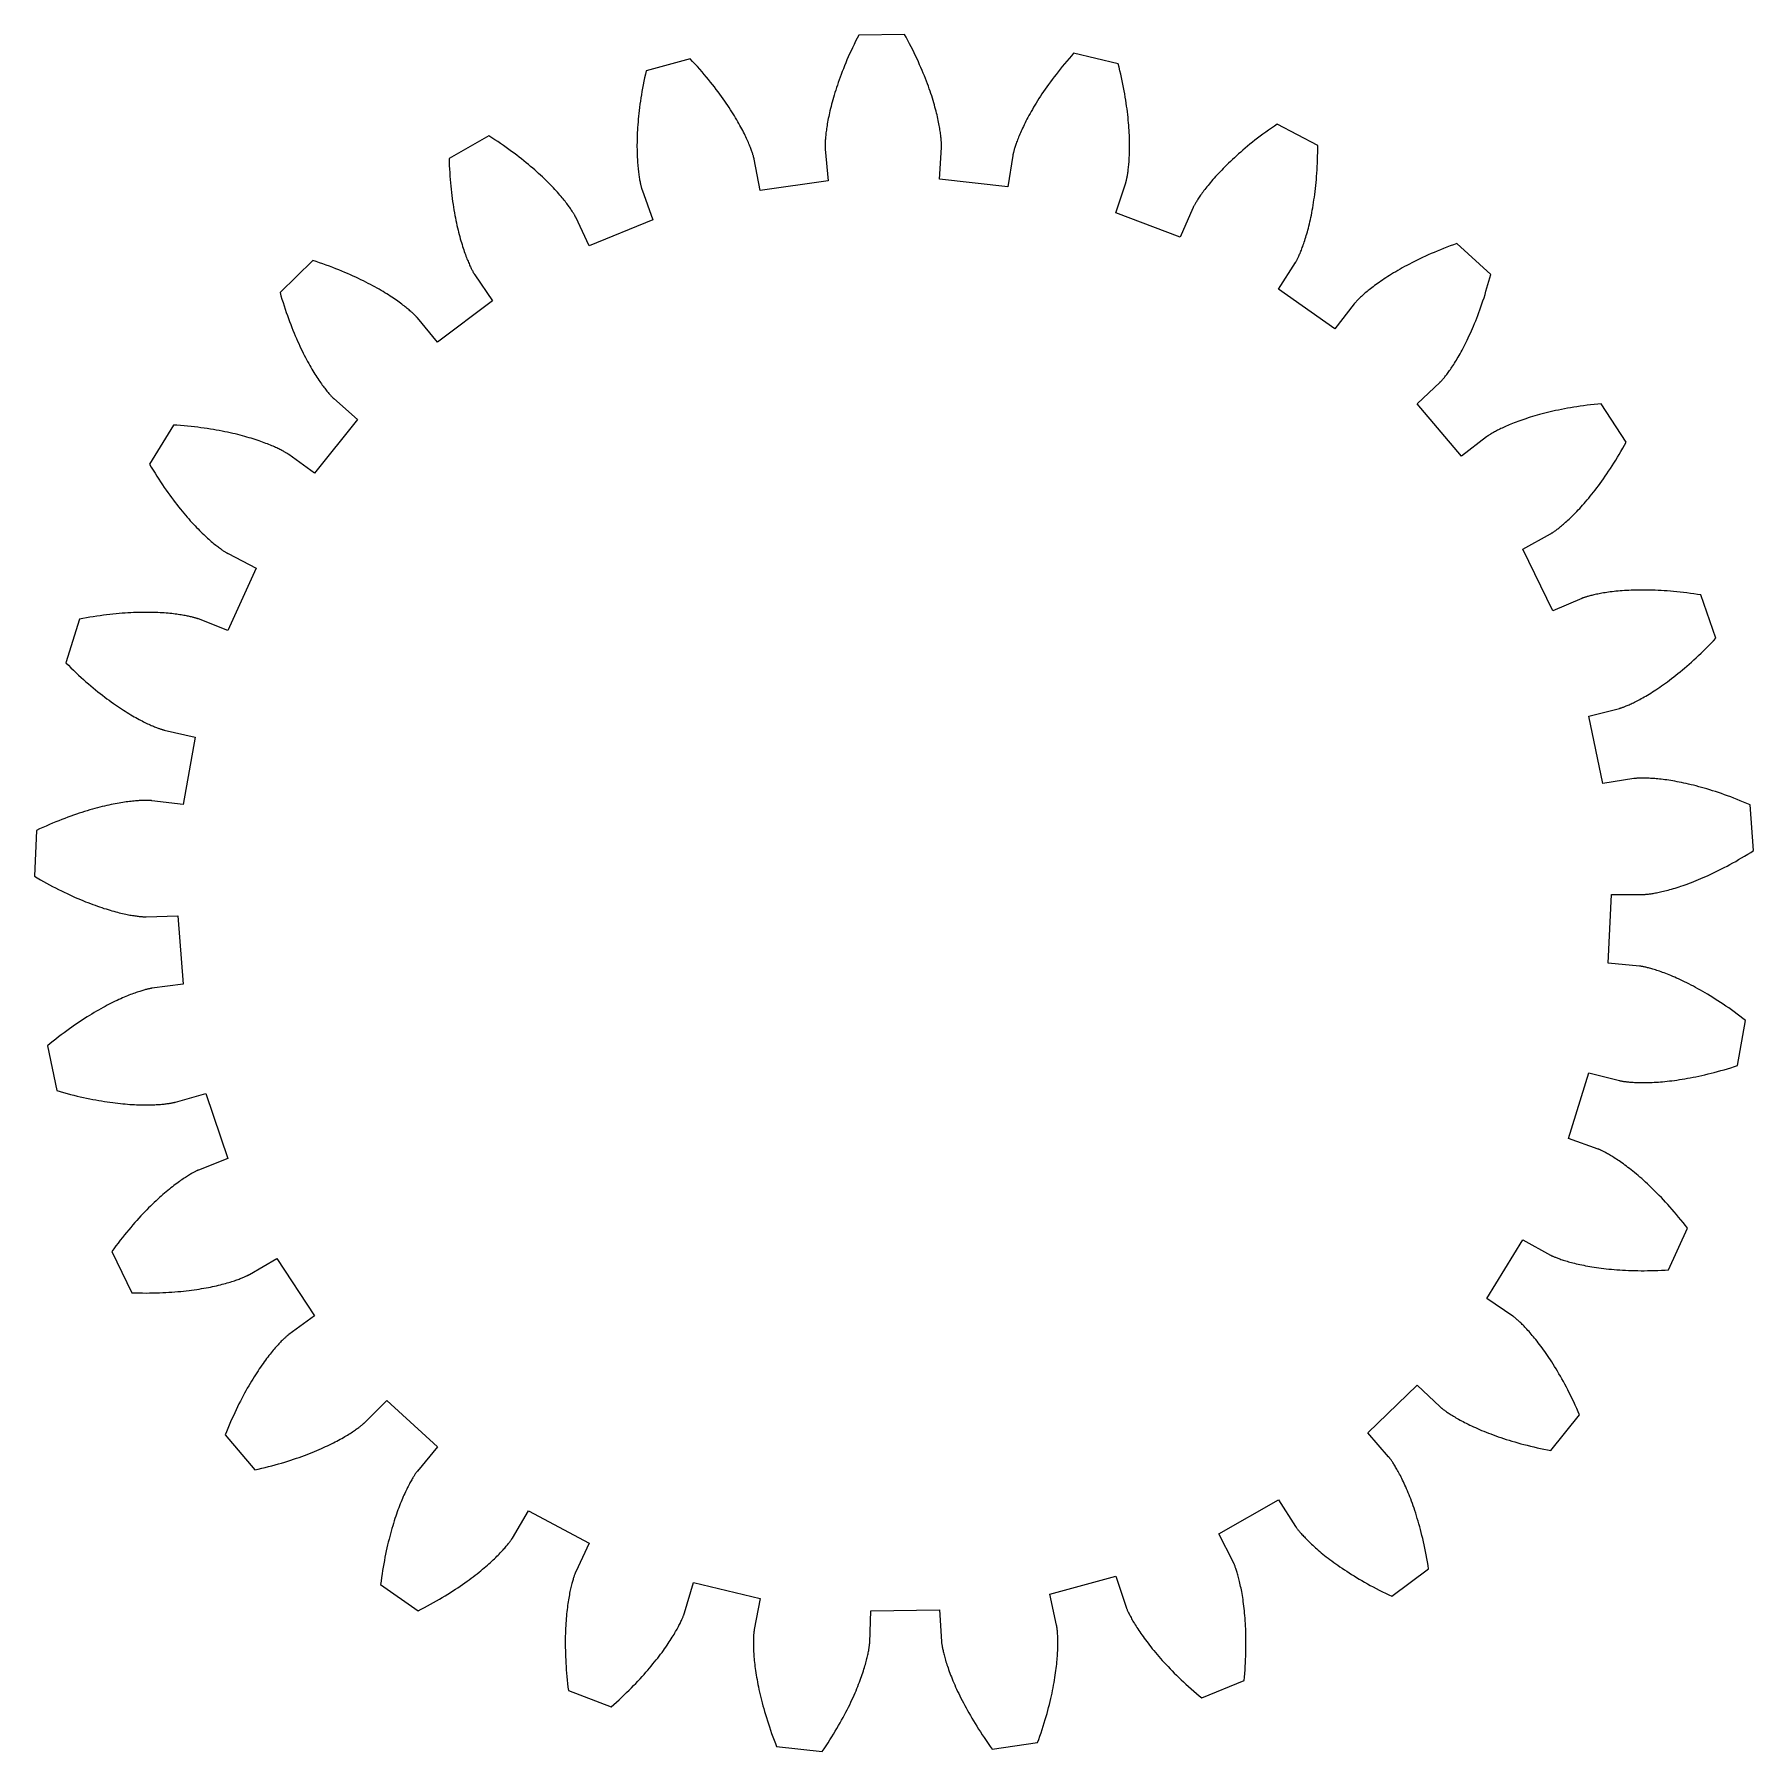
# Model space of a CAD drawing. Header units: metres. Extents: x -27 to 27, y -26.9 to 27.
import ezdxf

# ---------------------------------------------------------------- set-up
doc = ezdxf.new("R2010")
doc.units = ezdxf.units.M
doc.layers.add('1', color=7, linetype='Continuous')

msp = doc.modelspace()

# ---------------------------------------------------------------- linework, layer by layer
at = {"layer": '1'}
for p, q in [((0.317348, 26.998135), (-1.122025, 26.976675)), ((0.367988, 26.905449), (0.317348, 26.998135)), ((-1.362295, 26.482759), (-1.40634, 26.385851)), ((-1.31665, 26.5809), (-1.362295, 26.482759)), ((-1.269383, 26.680254), (-1.31665, 26.5809)), ((-1.220467, 26.780802), (-1.269383, 26.680254)), ((-1.16988, 26.882523), (-1.220467, 26.780802)), ((-1.122025, 26.976675), (-1.16988, 26.882523)), ((0.421586, 26.805283), (0.367988, 26.905449)), ((0.473477, 26.706238), (0.421586, 26.805283)), ((0.523685, 26.608337), (0.473477, 26.706238)), ((0.572235, 26.5116), (0.523685, 26.608337)), ((0.619149, 26.416046), (0.572235, 26.5116)), ((-6.406786, 26.228859), (-7.795601, 25.850117)), ((-6.334687, 26.15168), (-6.406786, 26.228859)), ((-6.257863, 26.067989), (-6.334687, 26.15168)), ((-6.182971, 25.984961), (-6.257863, 26.067989)), ((-6.109993, 25.902622), (-6.182971, 25.984961)), ((-6.038911, 25.820997), (-6.109993, 25.902622)), ((-1.603479, 25.920523), (-1.638468, 25.831434)), ((-1.567044, 26.010963), (-1.603479, 25.920523)), ((-1.529139, 26.102736), (-1.567044, 26.010963)), ((-1.489737, 26.195818), (-1.529139, 26.102736)), ((-1.448813, 26.290197), (-1.489737, 26.195818)), ((-1.40634, 26.385851), (-1.448813, 26.290197)), ((0.664455, 26.321703), (0.619149, 26.416046)), ((0.708174, 26.228586), (0.664455, 26.321703)), ((0.750334, 26.136719), (0.708174, 26.228586)), ((0.790958, 26.046118), (0.750334, 26.136719)), ((0.830072, 25.956804), (0.790958, 26.046118)), ((0.867702, 25.868797), (0.830072, 25.956804)), ((5.199738, 25.906633), (5.134811, 25.824549)), ((5.2665, 25.989544), (5.199738, 25.906633)), ((5.335117, 26.073252), (5.2665, 25.989544)), ((5.405608, 26.15773), (5.335117, 26.073252)), ((5.477992, 26.242952), (5.405608, 26.15773)), ((5.552286, 26.328896), (5.477992, 26.242952)), ((5.622053, 26.408192), (5.552286, 26.328896)), ((7.021542, 26.071018), (5.622053, 26.408192)), ((7.047541, 25.968651), (7.021542, 26.071018)), ((7.074544, 25.858301), (7.047541, 25.968651)), ((-7.885687, 25.418375), (-7.90549, 25.311966)), ((-7.864613, 25.526361), (-7.885687, 25.418375)), ((-7.842239, 25.635916), (-7.864613, 25.526361)), ((-7.818538, 25.747021), (-7.842239, 25.635916)), ((-7.795601, 25.850117), (-7.818538, 25.747021)), ((-5.969707, 25.740114), (-6.038911, 25.820997)), ((-5.902363, 25.660002), (-5.969707, 25.740114)), ((-5.836859, 25.580683), (-5.902363, 25.660002)), ((-5.773178, 25.502186), (-5.836859, 25.580683)), ((-5.711298, 25.424534), (-5.773178, 25.502186)), ((-5.651202, 25.347754), (-5.711298, 25.424534)), ((-1.792679, 25.406876), (-1.819563, 25.326262)), ((-1.764512, 25.488945), (-1.792679, 25.406876)), ((-1.735035, 25.572454), (-1.764512, 25.488945)), ((-1.70422, 25.657381), (-1.735035, 25.572454)), ((-1.67204, 25.743715), (-1.70422, 25.657381)), ((-1.638468, 25.831434), (-1.67204, 25.743715)), ((0.903873, 25.782118), (0.867702, 25.868797)), ((0.938612, 25.696781), (0.903873, 25.782118)), ((0.971946, 25.61281), (0.938612, 25.696781)), ((1.003899, 25.530218), (0.971946, 25.61281)), ((1.0345, 25.449026), (1.003899, 25.530218)), ((1.063775, 25.369247), (1.0345, 25.449026)), ((1.091751, 25.290903), (1.063775, 25.369247)), ((4.837024, 25.427364), (4.782693, 25.35075)), ((4.89307, 25.504951), (4.837024, 25.427364)), ((4.950851, 25.58349), (4.89307, 25.504951)), ((5.010388, 25.662952), (4.950851, 25.58349)), ((5.071702, 25.743313), (5.010388, 25.662952)), ((5.134811, 25.824549), (5.071702, 25.743313)), ((7.100174, 25.749464), (7.074544, 25.858301)), ((7.124458, 25.642153), (7.100174, 25.749464)), ((7.147424, 25.536381), (7.124458, 25.642153)), ((7.169102, 25.432163), (7.147424, 25.536381)), ((7.189522, 25.329515), (7.169102, 25.432163)), ((-7.972585, 24.902388), (-7.986477, 24.804071)), ((-7.95757, 25.002346), (-7.972585, 24.902388)), ((-7.941402, 25.103937), (-7.95757, 25.002346)), ((-7.924052, 25.207148), (-7.941402, 25.103937)), ((-7.90549, 25.311966), (-7.924052, 25.207148)), ((-5.592868, 25.27187), (-5.651202, 25.347754)), ((-5.536276, 25.196909), (-5.592868, 25.27187)), ((-5.481406, 25.122894), (-5.536276, 25.196909)), ((-5.428237, 25.04985), (-5.481406, 25.122894)), ((-5.376748, 24.977798), (-5.428237, 25.04985)), ((-5.326917, 24.906767), (-5.376748, 24.977798)), ((-5.278722, 24.836777), (-5.326917, 24.906767)), ((-5.232141, 24.767851), (-5.278722, 24.836777)), ((-1.955474, 24.873989), (-1.974157, 24.803982)), ((-1.935704, 24.945553), (-1.955474, 24.873989)), ((-1.914819, 25.018661), (-1.935704, 24.945553)), ((-1.892791, 25.093304), (-1.914819, 25.018661)), ((-1.869591, 25.16946), (-1.892791, 25.093304)), ((-1.845191, 25.247118), (-1.869591, 25.16946)), ((-1.819563, 25.326262), (-1.845191, 25.247118)), ((1.118455, 25.214008), (1.091751, 25.290903)), ((1.143915, 25.138575), (1.118455, 25.214008)), ((1.168159, 25.064625), (1.143915, 25.138575)), ((1.191214, 24.99217), (1.168159, 25.064625)), ((1.213108, 24.921228), (1.191214, 24.99217)), ((1.23387, 24.851809), (1.213108, 24.921228)), ((1.253527, 24.783932), (1.23387, 24.851809)), ((4.448537, 24.843664), (4.407126, 24.775669)), ((4.491483, 24.912815), (4.448537, 24.843664)), ((4.535988, 24.983099), (4.491483, 24.912815)), ((4.582075, 25.054495), (4.535988, 24.983099)), ((4.629767, 25.12698), (4.582075, 25.054495)), ((4.679086, 25.200535), (4.629767, 25.12698)), ((4.730053, 25.275131), (4.679086, 25.200535)), ((4.782693, 25.35075), (4.730053, 25.275131)), ((7.208711, 25.228451), (7.189522, 25.329515)), ((7.226699, 25.128986), (7.208711, 25.228451)), ((7.243515, 25.031128), (7.226699, 25.128986)), ((7.259189, 24.934893), (7.243515, 25.031128)), ((7.27375, 24.840294), (7.259189, 24.934893)), ((7.28723, 24.747343), (7.27375, 24.840294)), ((-8.040137, 24.337563), (-8.04792, 24.249346)), ((-8.03141, 24.427485), (-8.040137, 24.337563)), ((-8.021712, 24.51911), (-8.03141, 24.427485)), ((-8.011009, 24.612421), (-8.021712, 24.51911)), ((-7.999275, 24.707413), (-8.011009, 24.612421)), ((-7.986477, 24.804071), (-7.999275, 24.707413)), ((-5.187152, 24.70001), (-5.232141, 24.767851)), ((-5.143733, 24.63328), (-5.187152, 24.70001)), ((-5.101861, 24.567682), (-5.143733, 24.63328)), ((-5.061511, 24.503237), (-5.101861, 24.567682)), ((-5.022662, 24.439968), (-5.061511, 24.503237)), ((-4.985289, 24.377895), (-5.022662, 24.439968)), ((-4.949369, 24.317038), (-4.985289, 24.377895)), ((-4.914876, 24.257418), (-4.949369, 24.317038)), ((-2.087986, 24.301577), (-2.098201, 24.246157)), ((-2.076948, 24.358662), (-2.087986, 24.301577)), ((-2.065058, 24.417404), (-2.076948, 24.358662)), ((-2.052285, 24.477789), (-2.065058, 24.417404)), ((-2.038601, 24.53981), (-2.052285, 24.477789)), ((-2.023975, 24.603449), (-2.038601, 24.53981)), ((-2.008379, 24.668699), (-2.023975, 24.603449)), ((-1.991782, 24.73555), (-2.008379, 24.668699)), ((-1.974157, 24.803982), (-1.991782, 24.73555)), ((1.272109, 24.717607), (1.253527, 24.783932)), ((1.289643, 24.652849), (1.272109, 24.717607)), ((1.30616, 24.589674), (1.289643, 24.652849)), ((1.321687, 24.52809), (1.30616, 24.589674)), ((1.336254, 24.468113), (1.321687, 24.52809)), ((1.34989, 24.409752), (1.336254, 24.468113)), ((1.362625, 24.35302), (1.34989, 24.409752)), ((1.374487, 24.297928), (1.362625, 24.35302)), ((1.385507, 24.244486), (1.374487, 24.297928)), ((4.158242, 24.33383), (4.128249, 24.275827)), ((4.189575, 24.393152), (4.158242, 24.33383)), ((4.222275, 24.453773), (4.189575, 24.393152)), ((4.256365, 24.515675), (4.222275, 24.453773)), ((4.291871, 24.578835), (4.256365, 24.515675)), ((4.328817, 24.643232), (4.291871, 24.578835)), ((4.367227, 24.708853), (4.328817, 24.643232)), ((4.407126, 24.775669), (4.367227, 24.708853)), ((7.299655, 24.656048), (7.28723, 24.747343)), ((7.311058, 24.566425), (7.299655, 24.656048)), ((7.321468, 24.478479), (7.311058, 24.566425)), ((7.330915, 24.392227), (7.321468, 24.478479)), ((7.339431, 24.307676), (7.330915, 24.392227)), ((7.347044, 24.224836), (7.339431, 24.307676)), ((-12.728358, 23.811527), (-13.979352, 23.0993)), ((-12.63933, 23.754704), (-12.728358, 23.811527)), ((-12.544106, 23.692747), (-12.63933, 23.754704)), ((-8.07655, 23.756458), (-8.078598, 23.680452)), ((-8.073776, 23.834232), (-8.07655, 23.756458)), ((-8.070245, 23.913767), (-8.073776, 23.834232)), ((-8.065925, 23.995052), (-8.070245, 23.913767)), ((-8.060783, 24.078083), (-8.065925, 23.995052)), ((-8.054792, 24.162851), (-8.060783, 24.078083)), ((-8.04792, 24.249346), (-8.054792, 24.162851)), ((-4.881788, 24.199057), (-4.914876, 24.257418)), ((-4.85008, 24.141973), (-4.881788, 24.199057)), ((-4.819725, 24.086185), (-4.85008, 24.141973)), ((-4.790699, 24.031713), (-4.819725, 24.086185)), ((-4.762978, 23.978577), (-4.790699, 24.031713)), ((-4.736535, 23.926794), (-4.762978, 23.978577)), ((-4.711345, 23.876385), (-4.736535, 23.926794)), ((-4.687381, 23.827362), (-4.711345, 23.876385)), ((-4.664617, 23.779747), (-4.687381, 23.827362)), ((-4.643027, 23.733557), (-4.664617, 23.779747)), ((-2.164888, 23.74897), (-2.167591, 23.71419)), ((-2.161727, 23.785511), (-2.164888, 23.74897)), ((-2.158078, 23.823801), (-2.161727, 23.785511)), ((-2.15391, 23.863838), (-2.158078, 23.823801)), ((-2.149192, 23.905615), (-2.15391, 23.863838)), ((-2.143893, 23.949123), (-2.149192, 23.905615)), ((-2.137983, 23.99436), (-2.143893, 23.949123)), ((-2.131432, 24.041315), (-2.137983, 23.99436)), ((-2.124208, 24.089981), (-2.131432, 24.041315)), ((-2.116282, 24.140348), (-2.124208, 24.089981)), ((-2.107622, 24.19241), (-2.116282, 24.140348)), ((-2.098201, 24.246157), (-2.107622, 24.19241)), ((1.395714, 24.192707), (1.385507, 24.244486)), ((1.405138, 24.142597), (1.395714, 24.192707)), ((1.41381, 24.09417), (1.405138, 24.142597)), ((1.421758, 24.04743), (1.41381, 24.09417)), ((1.429014, 24.00239), (1.421758, 24.04743)), ((1.435607, 23.959057), (1.429014, 24.00239)), ((1.441569, 23.91744), (1.435607, 23.959057)), ((1.446929, 23.877544), (1.441569, 23.91744)), ((1.451717, 23.83938), (1.446929, 23.877544)), ((1.455966, 23.802952), (1.451717, 23.83938)), ((1.459705, 23.768267), (1.455966, 23.802952)), ((1.462964, 23.735331), (1.459705, 23.768267)), ((3.896341, 23.772228), (3.879367, 23.729883)), ((3.914364, 23.81608), (3.896341, 23.772228)), ((3.933464, 23.86142), (3.914364, 23.81608)), ((3.953666, 23.908234), (3.933464, 23.86142)), ((3.975001, 23.956505), (3.953666, 23.908234)), ((3.997493, 24.00622), (3.975001, 23.956505)), ((4.021169, 24.05736), (3.997493, 24.00622)), ((4.046057, 24.109907), (4.021169, 24.05736)), ((4.072182, 24.163847), (4.046057, 24.109907)), ((4.09957, 24.219158), (4.072182, 24.163847)), ((4.128249, 24.275827), (4.09957, 24.219158)), ((7.353786, 24.143715), (7.347044, 24.224836)), ((7.359687, 24.064322), (7.353786, 24.143715)), ((7.364779, 23.986664), (7.359687, 24.064322)), ((7.36909, 23.910753), (7.364779, 23.986664)), ((7.372654, 23.836594), (7.36909, 23.910753)), ((7.3755, 23.764193), (7.372654, 23.836594)), ((7.377659, 23.69356), (7.3755, 23.764193)), ((11.479095, 23.799606), (11.395795, 23.736246)), ((11.564379, 23.863308), (11.479095, 23.799606)), ((11.651657, 23.92732), (11.564379, 23.863308)), ((11.740942, 23.991615), (11.651657, 23.92732)), ((11.832246, 24.05616), (11.740942, 23.991615)), ((11.92558, 24.120926), (11.832246, 24.05616)), ((12.012875, 24.18038), (11.92558, 24.120926)), ((13.284544, 23.505762), (12.012875, 24.18038)), ((-12.450919, 23.630953), (-12.544106, 23.692747)), ((-12.359757, 23.569349), (-12.450919, 23.630953)), ((-12.270609, 23.507967), (-12.359757, 23.569349)), ((-12.183464, 23.446835), (-12.270609, 23.507967)), ((-12.098313, 23.385986), (-12.183464, 23.446835)), ((-12.015141, 23.325449), (-12.098313, 23.385986)), ((-11.933939, 23.265255), (-12.015141, 23.325449)), ((-11.854692, 23.205433), (-11.933939, 23.265255)), ((-11.77739, 23.146009), (-11.854692, 23.205433)), ((-8.080635, 23.533766), (-8.080688, 23.4631)), ((-8.080688, 23.4631), (-8.080138, 23.394224)), ((-8.079949, 23.60622), (-8.080635, 23.533766)), ((-8.080138, 23.394224), (-8.079018, 23.327145)), ((-8.078598, 23.680452), (-8.079949, 23.60622)), ((-8.079018, 23.327145), (-8.077357, 23.261866)), ((-8.077357, 23.261866), (-8.075189, 23.198391)), ((-4.622585, 23.688807), (-4.643027, 23.733557)), ((-4.603262, 23.645512), (-4.622585, 23.688807)), ((-4.585034, 23.603693), (-4.603262, 23.645512)), ((-4.567871, 23.56336), (-4.585034, 23.603693)), ((-4.551747, 23.524534), (-4.567871, 23.56336)), ((-4.536634, 23.487225), (-4.551747, 23.524534)), ((-4.522505, 23.45145), (-4.536634, 23.487225)), ((-4.50933, 23.417221), (-4.522505, 23.45145)), ((-4.497083, 23.384556), (-4.50933, 23.417221)), ((-4.485735, 23.353466), (-4.497083, 23.384556)), ((-4.475257, 23.323963), (-4.485735, 23.353466)), ((-4.465621, 23.296061), (-4.475257, 23.323963)), ((-4.456798, 23.269772), (-4.465621, 23.296061)), ((-4.448759, 23.245108), (-4.456798, 23.269772)), ((-4.441475, 23.22208), (-4.448759, 23.245108)), ((-4.434916, 23.200701), (-4.441475, 23.22208)), ((-2.176306, 23.520304), (-2.176466, 23.499731)), ((-2.176466, 23.499731), (-2.176448, 23.480946)), ((-2.176448, 23.480946), (-2.176283, 23.463951)), ((-2.175937, 23.542664), (-2.176306, 23.520304)), ((-2.176283, 23.463951), (-2.176004, 23.448748)), ((-2.176004, 23.448748), (-2.17564, 23.435333)), ((-2.175328, 23.566809), (-2.175937, 23.542664)), ((-2.17564, 23.435333), (-2.175224, 23.423712)), ((-2.174447, 23.592733), (-2.175328, 23.566809)), ((-2.175224, 23.423712), (-2.174786, 23.413883)), ((-2.174786, 23.413883), (-2.174358, 23.405844)), ((-2.173265, 23.62044), (-2.174447, 23.592733)), ((-2.174358, 23.405844), (-2.17397, 23.399593)), ((-2.17397, 23.399593), (-2.173655, 23.395132)), ((-2.173655, 23.395132), (-2.173366, 23.391565)), ((-2.173366, 23.391565), (-2.081563, 22.403505)), ((-2.171748, 23.64992), (-2.173265, 23.62044)), ((-2.169868, 23.681171), (-2.171748, 23.64992)), ((-2.167591, 23.71419), (-2.169868, 23.681171)), ((1.412786, 22.455601), (1.475094, 23.445959)), ((1.465776, 23.704149), (1.462964, 23.735331)), ((1.46817, 23.674726), (1.465776, 23.704149)), ((1.470178, 23.64707), (1.46817, 23.674726)), ((1.471831, 23.621181), (1.470178, 23.64707)), ((1.47316, 23.597067), (1.471831, 23.621181)), ((1.474195, 23.574728), (1.47316, 23.597067)), ((1.474968, 23.554169), (1.474195, 23.574728)), ((1.47551, 23.535391), (1.474968, 23.554169)), ((1.475094, 23.445959), (1.475277, 23.449532)), ((1.475277, 23.449532), (1.475459, 23.454)), ((1.475459, 23.454), (1.47566, 23.46026)), ((1.475852, 23.518398), (1.47551, 23.535391)), ((1.47566, 23.46026), (1.475848, 23.468307)), ((1.475848, 23.468307), (1.475993, 23.478146)), ((1.476026, 23.503193), (1.475852, 23.518398)), ((1.475993, 23.478146), (1.476063, 23.489775)), ((1.476063, 23.489775), (1.476026, 23.503193)), ((3.713572, 23.205097), (3.712768, 23.200699)), ((3.714751, 23.211248), (3.713572, 23.205097)), ((3.716336, 23.219141), (3.714751, 23.211248)), ((3.718356, 23.228771), (3.716336, 23.219141)), ((3.720843, 23.240131), (3.718356, 23.228771)), ((3.723826, 23.253214), (3.720843, 23.240131)), ((3.727337, 23.268007), (3.723826, 23.253214)), ((3.731404, 23.28451), (3.727337, 23.268007)), ((3.736058, 23.30271), (3.731404, 23.28451)), ((3.74133, 23.322596), (3.736058, 23.30271)), ((3.747248, 23.344162), (3.74133, 23.322596)), ((3.753842, 23.367397), (3.747248, 23.344162)), ((3.761142, 23.392288), (3.753842, 23.367397)), ((3.769177, 23.418829), (3.761142, 23.392288)), ((3.777977, 23.447006), (3.769177, 23.418829)), ((3.787571, 23.476809), (3.777977, 23.447006)), ((3.797988, 23.508223), (3.787571, 23.476809)), ((3.809255, 23.541239), (3.797988, 23.508223)), ((3.821404, 23.575846), (3.809255, 23.541239)), ((3.83446, 23.612024), (3.821404, 23.575846)), ((3.848455, 23.649769), (3.83446, 23.612024)), ((3.863414, 23.689058), (3.848455, 23.649769)), ((3.879367, 23.729883), (3.863414, 23.689058)), ((7.373955, 23.192743), (7.376166, 23.249054)), ((7.376166, 23.249054), (7.37794, 23.307171)), ((7.379163, 23.624697), (7.377659, 23.69356)), ((7.37794, 23.307171), (7.379246, 23.36709)), ((7.380042, 23.557615), (7.379163, 23.624697)), ((7.379246, 23.36709), (7.380053, 23.428806)), ((7.380329, 23.492317), (7.380042, 23.557615)), ((7.380053, 23.428806), (7.380329, 23.492317)), ((10.7992, 23.245171), (10.733139, 23.186193)), ((10.867118, 23.304749), (10.7992, 23.245171)), ((10.93691, 23.364901), (10.867118, 23.304749)), ((11.008587, 23.425596), (10.93691, 23.364901)), ((11.082168, 23.486809), (11.008587, 23.425596)), ((11.157665, 23.54851), (11.082168, 23.486809)), ((11.235093, 23.610668), (11.157665, 23.54851)), ((11.314465, 23.673256), (11.235093, 23.610668)), ((11.395795, 23.736246), (11.314465, 23.673256)), ((13.280739, 23.174755), (13.282981, 23.286547)), ((13.282981, 23.286547), (13.284268, 23.400145)), ((13.284268, 23.400145), (13.284544, 23.505762)), ((-13.979352, 23.0993), (-13.975929, 22.993738)), ((-13.975929, 22.993738), (-13.971255, 22.88023)), ((-13.971255, 22.88023), (-13.965681, 22.768555)), ((-13.965681, 22.768555), (-13.959238, 22.658718)), ((-11.702017, 23.087017), (-11.77739, 23.146009)), ((-11.628562, 23.028486), (-11.702017, 23.087017)), ((-11.557008, 22.97044), (-11.628562, 23.028486)), ((-11.487345, 22.912914), (-11.557008, 22.97044)), ((-11.419554, 22.855932), (-11.487345, 22.912914)), ((-11.353623, 22.799524), (-11.419554, 22.855932)), ((-11.289536, 22.743717), (-11.353623, 22.799524)), ((-11.227279, 22.688541), (-11.289536, 22.743717)), ((-11.166832, 22.634022), (-11.227279, 22.688541)), ((-8.075189, 23.198391), (-8.072542, 23.136726)), ((-8.072542, 23.136726), (-8.06945, 23.076874)), ((-8.06945, 23.076874), (-8.065945, 23.018835)), ((-8.065945, 23.018835), (-8.062056, 22.962616)), ((-8.062056, 22.962616), (-8.057816, 22.908215)), ((-8.057816, 22.908215), (-8.053255, 22.855637)), ((-8.053255, 22.855637), (-8.048407, 22.80488)), ((-8.048407, 22.80488), (-8.043302, 22.755947)), ((-8.043302, 22.755947), (-8.03797, 22.708838)), ((-8.03797, 22.708838), (-8.032444, 22.663553)), ((-8.032444, 22.663553), (-8.026756, 22.620092)), ((-4.429055, 23.180981), (-4.434916, 23.200701)), ((-4.42386, 23.162926), (-4.429055, 23.180981)), ((-4.419302, 23.146553), (-4.42386, 23.162926)), ((-4.415353, 23.13187), (-4.419302, 23.146553)), ((-4.411981, 23.118881), (-4.415353, 23.13187)), ((-4.409156, 23.107601), (-4.411981, 23.118881)), ((-4.406849, 23.098036), (-4.409156, 23.107601)), ((-4.405031, 23.090195), (-4.406849, 23.098036)), ((-4.403668, 23.084082), (-4.405031, 23.090195)), ((-4.402734, 23.079708), (-4.403668, 23.084082)), ((-4.402022, 23.0762), (-4.402734, 23.079708)), ((-4.216081, 22.101463), (-4.402022, 23.0762)), ((3.712161, 23.197172), (3.55536, 22.217323)), ((3.712768, 23.200699), (3.712161, 23.197172)), ((7.324773, 22.658529), (7.329778, 22.693054)), ((7.329778, 22.693054), (7.334723, 22.729395)), ((7.334723, 22.729395), (7.339576, 22.767551)), ((7.339576, 22.767551), (7.344306, 22.807528)), ((7.344306, 22.807528), (7.348881, 22.849319)), ((7.348881, 22.849319), (7.353271, 22.892931)), ((7.353271, 22.892931), (7.357444, 22.938358)), ((7.357444, 22.938358), (7.361369, 22.985607)), ((7.361369, 22.985607), (7.365014, 23.03467)), ((7.365014, 23.03467), (7.368347, 23.085548)), ((7.368347, 23.085548), (7.371338, 23.138239)), ((7.371338, 23.138239), (7.373955, 23.192743)), ((10.219442, 22.686953), (10.171029, 22.635475)), ((10.269541, 22.7393), (10.219442, 22.686953)), ((10.321341, 22.792486), (10.269541, 22.7393)), ((10.374863, 22.846491), (10.321341, 22.792486)), ((10.430125, 22.901287), (10.374863, 22.846491)), ((10.487144, 22.956848), (10.430125, 22.901287)), ((10.545938, 23.013145), (10.487144, 22.956848)), ((10.606524, 23.070152), (10.545938, 23.013145)), ((10.668919, 23.127844), (10.606524, 23.070152)), ((10.733139, 23.186193), (10.668919, 23.127844)), ((13.256294, 22.64312), (13.262843, 22.745781)), ((13.262843, 22.745781), (13.268592, 22.850281)), ((13.268592, 22.850281), (13.273513, 22.956615)), ((13.273513, 22.956615), (13.277573, 23.064775)), ((13.277573, 23.064775), (13.280739, 23.174755)), ((-13.959238, 22.658718), (-13.951956, 22.550726)), ((-13.951956, 22.550726), (-13.943868, 22.444586)), ((-13.943868, 22.444586), (-13.935006, 22.340303)), ((-13.935006, 22.340303), (-13.9254, 22.237883)), ((-13.9254, 22.237883), (-13.915085, 22.137331)), ((-13.915085, 22.137331), (-13.90409, 22.038651)), ((-11.108182, 22.580185), (-11.166832, 22.634022)), ((-11.051311, 22.527061), (-11.108182, 22.580185)), ((-10.996202, 22.474676), (-11.051311, 22.527061)), ((-10.94284, 22.423056), (-10.996202, 22.474676)), ((-10.891204, 22.372227), (-10.94284, 22.423056)), ((-10.841277, 22.322216), (-10.891204, 22.372227)), ((-10.793042, 22.273046), (-10.841277, 22.322216)), ((-10.746479, 22.224747), (-10.793042, 22.273046)), ((-10.701571, 22.177343), (-10.746479, 22.224747)), ((-10.658296, 22.130856), (-10.701571, 22.177343)), ((-10.616636, 22.085316), (-10.658296, 22.130856)), ((-8.026756, 22.620092), (-8.020937, 22.578455)), ((-8.020937, 22.578455), (-8.015017, 22.538639)), ((-8.015017, 22.538639), (-8.009029, 22.500645)), ((-8.009029, 22.500645), (-8.003003, 22.464466)), ((-8.003003, 22.464466), (-7.996972, 22.430105)), ((-7.996972, 22.430105), (-7.990965, 22.39756)), ((-7.990965, 22.39756), (-7.985015, 22.366821)), ((-7.985015, 22.366821), (-7.979152, 22.337891)), ((-7.979152, 22.337891), (-7.973408, 22.31076)), ((-7.973408, 22.31076), (-7.967813, 22.285431)), ((-7.967813, 22.285431), (-7.962399, 22.261894)), ((-7.962399, 22.261894), (-7.957195, 22.240145)), ((-7.957195, 22.240145), (-7.952234, 22.220179)), ((-7.952234, 22.220179), (-7.947545, 22.201986)), ((-7.947545, 22.201986), (-7.943159, 22.185566)), ((-7.943159, 22.185566), (-7.939107, 22.170912)), ((-7.939107, 22.170912), (-7.93542, 22.158009)), ((-7.93542, 22.158009), (-7.932126, 22.146856)), ((-7.932126, 22.146856), (-7.929257, 22.137444)), ((-7.929257, 22.137444), (-7.926844, 22.129765)), ((-7.926844, 22.129765), (-7.924914, 22.123808)), ((-7.924914, 22.123808), (-7.923499, 22.119564)), ((-2.081563, 22.403505), (-4.216081, 22.101463)), ((3.55536, 22.217323), (1.412786, 22.455601)), ((6.952883, 21.398771), (7.259525, 22.34252)), ((7.259525, 22.34252), (7.260591, 22.345936)), ((7.260591, 22.345936), (7.261878, 22.350218)), ((7.261878, 22.350218), (7.26363, 22.356232)), ((7.26363, 22.356232), (7.265813, 22.363979)), ((7.265813, 22.363979), (7.268401, 22.373472)), ((7.268401, 22.373472), (7.27136, 22.38472)), ((7.27136, 22.38472), (7.274662, 22.397724)), ((7.274662, 22.397724), (7.278275, 22.412495)), ((7.278275, 22.412495), (7.282168, 22.429039)), ((7.282168, 22.429039), (7.286314, 22.447361)), ((7.286314, 22.447361), (7.290678, 22.467466)), ((7.290678, 22.467466), (7.29523, 22.489361)), ((7.29523, 22.489361), (7.299941, 22.51305)), ((7.299941, 22.51305), (7.304778, 22.538534)), ((7.304778, 22.538534), (7.309711, 22.565823)), ((7.309711, 22.565823), (7.314709, 22.594915)), ((7.314709, 22.594915), (7.31974, 22.625818)), ((7.31974, 22.625818), (7.324773, 22.658529)), ((9.743979, 22.133556), (9.714204, 22.094389)), ((9.775189, 22.173874), (9.743979, 22.133556)), ((9.807858, 22.215324), (9.775189, 22.173874)), ((9.842007, 22.257883), (9.807858, 22.215324)), ((9.877657, 22.301527), (9.842007, 22.257883)), ((9.914831, 22.346235), (9.877657, 22.301527)), ((9.953549, 22.391983), (9.914831, 22.346235)), ((9.993834, 22.438745), (9.953549, 22.391983)), ((10.035704, 22.486502), (9.993834, 22.438745)), ((10.079179, 22.535223), (10.035704, 22.486502)), ((10.124281, 22.58489), (10.079179, 22.535223)), ((10.171029, 22.635475), (10.124281, 22.58489)), ((13.202031, 22.066082), (13.2127, 22.157598)), ((13.2127, 22.157598), (13.22276, 22.25098)), ((13.22276, 22.25098), (13.232183, 22.34623)), ((13.232183, 22.34623), (13.240933, 22.44334)), ((13.240933, 22.44334), (13.248981, 22.542305)), ((13.248981, 22.542305), (13.256294, 22.64312)), ((-13.90409, 22.038651), (-13.892448, 21.941845)), ((-13.892448, 21.941845), (-13.880191, 21.846918)), ((-13.880191, 21.846918), (-13.867352, 21.753878)), ((-13.867352, 21.753878), (-13.853959, 21.66272)), ((-13.853959, 21.66272), (-13.840048, 21.57345)), ((-10.576571, 22.040741), (-10.616636, 22.085316)), ((-10.538081, 21.997162), (-10.576571, 22.040741)), ((-10.501145, 21.954599), (-10.538081, 21.997162)), ((-10.465743, 21.913076), (-10.501145, 21.954599)), ((-10.431853, 21.87262), (-10.465743, 21.913076)), ((-10.399455, 21.83325), (-10.431853, 21.87262)), ((-10.368526, 21.794989), (-10.399455, 21.83325)), ((-10.339043, 21.75786), (-10.368526, 21.794989)), ((-10.310987, 21.721888), (-10.339043, 21.75786)), ((-10.284333, 21.68709), (-10.310987, 21.721888)), ((-10.25906, 21.653494), (-10.284333, 21.68709)), ((-10.235144, 21.621115), (-10.25906, 21.653494)), ((-10.212561, 21.589977), (-10.235144, 21.621115)), ((-10.191288, 21.560101), (-10.212561, 21.589977)), ((-7.923499, 22.119564), (-7.922332, 22.116182)), ((-7.922332, 22.116182), (-7.587692, 21.181995)), ((9.38353, 21.584661), (9.378296, 21.574278)), ((9.389673, 21.596592), (9.38353, 21.584661)), ((9.396752, 21.610048), (9.389673, 21.596592)), ((9.404796, 21.625019), (9.396752, 21.610048)), ((9.413831, 21.641491), (9.404796, 21.625019)), ((9.423882, 21.659441), (9.413831, 21.641491)), ((9.434977, 21.678858), (9.423882, 21.659441)), ((9.447143, 21.699724), (9.434977, 21.678858)), ((9.460403, 21.722017), (9.447143, 21.699724)), ((9.474787, 21.745726), (9.460403, 21.722017)), ((9.490317, 21.770828), (9.474787, 21.745726)), ((9.507022, 21.79731), (9.490317, 21.770828)), ((9.524923, 21.825146), (9.507022, 21.79731)), ((9.544047, 21.854322), (9.524923, 21.825146)), ((9.564421, 21.884821), (9.544047, 21.854322)), ((9.586064, 21.916616), (9.564421, 21.884821)), ((9.609005, 21.949694), (9.586064, 21.916616)), ((9.633265, 21.98403), (9.609005, 21.949694)), ((9.658871, 22.019606), (9.633265, 21.98403)), ((9.685842, 22.056398), (9.658871, 22.019606)), ((9.714204, 22.094389), (9.685842, 22.056398)), ((13.127049, 21.556383), (13.140694, 21.636633)), ((13.140694, 21.636633), (13.153921, 21.718763)), ((13.153921, 21.718763), (13.1667, 21.802776)), ((13.1667, 21.802776), (13.178999, 21.888668)), ((13.178999, 21.888668), (13.190787, 21.976439)), ((13.190787, 21.976439), (13.202031, 22.066082)), ((-13.840048, 21.57345), (-13.825649, 21.486071)), ((-13.825649, 21.486071), (-13.810795, 21.400583)), ((-13.810795, 21.400583), (-13.795517, 21.31699)), ((-13.795517, 21.31699), (-13.779847, 21.235289)), ((-13.779847, 21.235289), (-13.763817, 21.155483)), ((-13.763817, 21.155483), (-13.747458, 21.077568)), ((-13.747458, 21.077568), (-13.730803, 21.001547)), ((-10.171302, 21.531507), (-10.191288, 21.560101)), ((-10.152579, 21.504217), (-10.171302, 21.531507)), ((-10.135093, 21.478245), (-10.152579, 21.504217)), ((-10.11882, 21.453617), (-10.135093, 21.478245)), ((-10.103737, 21.430347), (-10.11882, 21.453617)), ((-10.089817, 21.408459), (-10.103737, 21.430347)), ((-10.077035, 21.387966), (-10.089817, 21.408459)), ((-10.065366, 21.368889), (-10.077035, 21.387966)), ((-10.054784, 21.351246), (-10.065366, 21.368889)), ((-10.045262, 21.335051), (-10.054784, 21.351246)), ((-10.036777, 21.320326), (-10.045262, 21.335051)), ((-10.029299, 21.307085), (-10.036777, 21.320326)), ((-10.022803, 21.295345), (-10.029299, 21.307085)), ((-10.017262, 21.28512), (-10.022803, 21.295345)), ((-10.012649, 21.276428), (-10.017262, 21.28512)), ((-10.008937, 21.269287), (-10.012649, 21.276428)), ((-10.006098, 21.263704), (-10.008937, 21.269287)), ((-10.004105, 21.259701), (-10.006098, 21.263704)), ((-10.002543, 21.256481), (-10.004105, 21.259701)), ((-9.580036, 20.358608), (-10.002543, 21.256481)), ((-7.587692, 21.181995), (-9.580036, 20.358608)), ((8.968884, 20.635141), (6.952883, 21.398771)), ((9.364438, 21.545212), (8.968884, 20.635141)), ((9.365902, 21.548477), (9.364438, 21.545212)), ((9.367775, 21.552538), (9.365902, 21.548477)), ((9.370447, 21.558201), (9.367775, 21.552538)), ((9.373944, 21.565453), (9.370447, 21.558201)), ((9.378296, 21.574278), (9.373944, 21.565453)), ((13.006723, 20.982166), (13.022554, 21.047361)), ((13.022554, 21.047361), (13.038223, 21.114433)), ((13.038223, 21.114433), (13.053698, 21.183386)), ((13.053698, 21.183386), (13.068947, 21.254219)), ((13.068947, 21.254219), (13.083938, 21.326933)), ((13.083938, 21.326933), (13.098639, 21.401533)), ((13.098639, 21.401533), (13.113021, 21.478016)), ((13.113021, 21.478016), (13.127049, 21.556383)), ((-13.730803, 21.001547), (-13.713883, 20.92742)), ((-13.713883, 20.92742), (-13.696733, 20.855185)), ((-13.696733, 20.855185), (-13.679379, 20.784836)), ((-13.679379, 20.784836), (-13.661856, 20.716377)), ((-13.661856, 20.716377), (-13.644194, 20.649801)), ((-13.644194, 20.649801), (-13.626427, 20.585108)), ((-13.626427, 20.585108), (-13.608584, 20.522293)), ((-13.608584, 20.522293), (-13.590698, 20.461353)), ((12.862117, 20.479389), (12.877997, 20.52784)), ((12.877997, 20.52784), (12.893998, 20.578133)), ((12.893998, 20.578133), (12.910088, 20.630272)), ((12.910088, 20.630272), (12.926232, 20.684263)), ((12.926232, 20.684263), (12.942405, 20.740112)), ((12.942405, 20.740112), (12.958571, 20.797825)), ((12.958571, 20.797825), (12.9747, 20.857401)), ((12.9747, 20.857401), (12.990762, 20.918848)), ((12.990762, 20.918848), (13.006723, 20.982166)), ((-13.590698, 20.461353), (-13.572801, 20.402285)), ((-13.572801, 20.402285), (-13.55492, 20.345079)), ((-13.55492, 20.345079), (-13.537091, 20.289738)), ((-13.537091, 20.289738), (-13.519343, 20.236252)), ((-13.519343, 20.236252), (-13.501707, 20.184612)), ((-13.501707, 20.184612), (-13.484215, 20.134821)), ((-13.484215, 20.134821), (-13.466896, 20.086864)), ((-13.466896, 20.086864), (-13.449781, 20.040739)), ((-13.449781, 20.040739), (-13.432901, 19.996435)), ((-13.432901, 19.996435), (-13.416288, 19.953947)), ((12.649057, 19.948492), (12.658913, 19.968567)), ((12.658913, 19.968567), (12.669366, 19.990339)), ((12.669366, 19.990339), (12.680388, 20.013821)), ((12.680388, 20.013821), (12.691954, 20.039024)), ((12.691954, 20.039024), (12.704029, 20.06596)), ((12.704029, 20.06596), (12.716588, 20.094641)), ((12.716588, 20.094641), (12.729598, 20.125072)), ((12.729598, 20.125072), (12.743032, 20.157269)), ((12.743032, 20.157269), (12.756859, 20.191238)), ((12.756859, 20.191238), (12.771048, 20.22699)), ((12.771048, 20.22699), (12.78557, 20.264532)), ((12.78557, 20.264532), (12.800396, 20.303873)), ((12.800396, 20.303873), (12.815494, 20.345022)), ((12.815494, 20.345022), (12.830832, 20.387985)), ((12.830832, 20.387985), (12.846385, 20.432774)), ((12.846385, 20.432774), (12.862117, 20.479389)), ((16.574934, 19.992905), (16.488441, 19.951914)), ((16.663403, 20.033892), (16.574934, 19.992905)), ((16.753857, 20.074842), (16.663403, 20.033892)), ((16.8463, 20.115725), (16.753857, 20.074842)), ((16.940741, 20.156509), (16.8463, 20.115725)), ((17.03718, 20.197163), (16.940741, 20.156509)), ((17.135626, 20.237656), (17.03718, 20.197163)), ((17.236082, 20.277952), (17.135626, 20.237656)), ((17.338551, 20.31802), (17.236082, 20.277952)), ((17.443039, 20.357832), (17.338551, 20.31802)), ((17.549547, 20.397352), (17.443039, 20.357832)), ((17.648884, 20.433229), (17.549547, 20.397352)), ((18.712831, 19.463554), (17.648884, 20.433229)), ((-18.25016, 19.898031), (-19.284727, 18.89707)), ((-18.149796, 19.865131), (-18.25016, 19.898031)), ((-18.042156, 19.828804), (-18.149796, 19.865131)), ((-17.936529, 19.792126), (-18.042156, 19.828804)), ((-17.832912, 19.755129), (-17.936529, 19.792126)), ((-17.731298, 19.717844), (-17.832912, 19.755129)), ((-17.631689, 19.680305), (-17.731298, 19.717844)), ((-17.534081, 19.642546), (-17.631689, 19.680305)), ((-17.438467, 19.604593), (-17.534081, 19.642546)), ((-17.344847, 19.566484), (-17.438467, 19.604593)), ((-17.253212, 19.52825), (-17.344847, 19.566484)), ((-17.163559, 19.489918), (-17.253212, 19.52825)), ((-17.075884, 19.451523), (-17.163559, 19.489918)), ((-16.990181, 19.413097), (-17.075884, 19.451523)), ((-13.416288, 19.953947), (-13.39997, 19.913267)), ((-13.39997, 19.913267), (-13.383979, 19.874384)), ((-13.383979, 19.874384), (-13.368343, 19.837292)), ((-13.368343, 19.837292), (-13.353095, 19.801979)), ((-13.353095, 19.801979), (-13.338261, 19.768436)), ((-13.338261, 19.768436), (-13.323874, 19.736656)), ((-13.323874, 19.736656), (-13.309962, 19.706625)), ((-13.309962, 19.706625), (-13.296555, 19.678333)), ((-13.296555, 19.678333), (-13.283681, 19.65177)), ((-13.283681, 19.65177), (-13.27137, 19.626921)), ((-13.27137, 19.626921), (-13.259652, 19.603779)), ((-13.259652, 19.603779), (-13.248554, 19.582327)), ((-13.248554, 19.582327), (-13.238106, 19.562555)), ((-13.238106, 19.562555), (-13.228334, 19.544449)), ((-13.228334, 19.544449), (-13.219269, 19.527996)), ((-13.219269, 19.527996), (-13.210938, 19.513182)), ((-13.210938, 19.513182), (-13.203368, 19.499994)), ((-13.203368, 19.499994), (-13.196588, 19.488415)), ((-13.196588, 19.488415), (-13.190624, 19.478432)), ((-13.190624, 19.478432), (-13.185505, 19.47003)), ((-13.185505, 19.47003), (-13.181257, 19.463192)), ((-13.181257, 19.463192), (-13.177906, 19.457901)), ((-13.177906, 19.457901), (-13.175481, 19.454144)), ((-13.175481, 19.454144), (-13.17351, 19.451157)), ((-13.17351, 19.451157), (-12.617061, 18.629539)), ((12.056102, 18.997379), (12.587811, 19.835218)), ((12.587811, 19.835218), (12.589693, 19.838261)), ((12.589693, 19.838261), (12.592005, 19.842089)), ((12.592005, 19.842089), (12.595197, 19.847477)), ((12.595197, 19.847477), (12.599238, 19.854439)), ((12.599238, 19.854439), (12.604105, 19.862991)), ((12.604105, 19.862991), (12.609769, 19.873148)), ((12.609769, 19.873148), (12.616201, 19.884924)), ((12.616201, 19.884924), (12.623373, 19.898331)), ((12.623373, 19.898331), (12.631259, 19.913387)), ((12.631259, 19.913387), (12.639831, 19.930103)), ((12.639831, 19.930103), (12.649057, 19.948492)), ((15.540396, 19.432728), (15.480702, 19.394907)), ((15.601938, 19.470972), (15.540396, 19.432728)), ((15.665339, 19.509605), (15.601938, 19.470972)), ((15.73061, 19.548603), (15.665339, 19.509605)), ((15.797763, 19.587934), (15.73061, 19.548603)), ((15.866808, 19.627569), (15.797763, 19.587934)), ((15.937756, 19.667477), (15.866808, 19.627569)), ((16.010614, 19.707626), (15.937756, 19.667477)), ((16.085398, 19.74799), (16.010614, 19.707626)), ((16.162109, 19.788532), (16.085398, 19.74799)), ((16.240763, 19.829229), (16.162109, 19.788532)), ((16.321363, 19.870045), (16.240763, 19.829229)), ((16.403921, 19.910952), (16.321363, 19.870045)), ((16.488441, 19.951914), (16.403921, 19.910952)), ((18.6863, 19.361322), (18.712831, 19.463554)), ((-19.284727, 18.89707), (-19.255159, 18.795675)), ((-16.906439, 19.374672), (-16.990181, 19.413097)), ((-16.824659, 19.336277), (-16.906439, 19.374672)), ((-16.744827, 19.297943), (-16.824659, 19.336277)), ((-16.666939, 19.259705), (-16.744827, 19.297943)), ((-16.590988, 19.221588), (-16.666939, 19.259705)), ((-16.516964, 19.183628), (-16.590988, 19.221588)), ((-16.444859, 19.145855), (-16.516964, 19.183628)), ((-16.374662, 19.108295), (-16.444859, 19.145855)), ((-16.306366, 19.070984), (-16.374662, 19.108295)), ((-16.239962, 19.033949), (-16.306366, 19.070984)), ((-16.175438, 18.997221), (-16.239962, 19.033949)), ((-16.112783, 18.960831), (-16.175438, 18.997221)), ((-16.051989, 18.924807), (-16.112783, 18.960831)), ((-15.99304, 18.889177), (-16.051989, 18.924807)), ((-15.935928, 18.853975), (-15.99304, 18.889177)), ((13.818862, 17.75638), (12.056102, 18.997379)), ((14.797826, 18.897665), (14.765788, 18.870441)), ((14.831472, 18.925756), (14.797826, 18.897665)), ((14.866747, 18.954685), (14.831472, 18.925756)), ((14.903666, 18.98443), (14.866747, 18.954685)), ((14.942246, 19.014961), (14.903666, 18.98443)), ((14.982503, 19.046249), (14.942246, 19.014961)), ((15.024453, 19.078274), (14.982503, 19.046249)), ((15.068113, 19.111004), (15.024453, 19.078274)), ((15.113498, 19.144411), (15.068113, 19.111004)), ((15.160622, 19.178469), (15.113498, 19.144411)), ((15.209501, 19.213152), (15.160622, 19.178469)), ((15.260149, 19.248426), (15.209501, 19.213152)), ((15.312579, 19.284269), (15.260149, 19.248426)), ((15.366806, 19.320648), (15.312579, 19.284269)), ((15.422842, 19.357538), (15.366806, 19.320648)), ((15.480702, 19.394907), (15.422842, 19.357538)), ((18.534369, 18.832632), (18.56558, 18.934402)), ((18.56558, 18.934402), (18.596411, 19.038157)), ((18.596411, 19.038157), (18.626827, 19.143892)), ((18.626827, 19.143892), (18.656801, 19.251616)), ((18.656801, 19.251616), (18.6863, 19.361322)), ((-19.255159, 18.795675), (-19.222404, 18.686895)), ((-19.222404, 18.686895), (-19.189232, 18.580114)), ((-19.189232, 18.580114), (-19.155676, 18.475332)), ((-19.155676, 18.475332), (-19.121767, 18.372543)), ((-19.121767, 18.372543), (-19.087536, 18.271749)), ((-15.880642, 18.819229), (-15.935928, 18.853975)), ((-15.827166, 18.784964), (-15.880642, 18.819229)), ((-15.77549, 18.751215), (-15.827166, 18.784964)), ((-15.725598, 18.718004), (-15.77549, 18.751215)), ((-15.677479, 18.685366), (-15.725598, 18.718004)), ((-15.63112, 18.653328), (-15.677479, 18.685366)), ((-15.586503, 18.621914), (-15.63112, 18.653328)), ((-15.543616, 18.591154), (-15.586503, 18.621914)), ((-15.502445, 18.561079), (-15.543616, 18.591154)), ((-15.462972, 18.531712), (-15.502445, 18.561079)), ((-15.425182, 18.50308), (-15.462972, 18.531712)), ((-15.389062, 18.475216), (-15.425182, 18.50308)), ((-15.354592, 18.448141), (-15.389062, 18.475216)), ((-15.321757, 18.421885), (-15.354592, 18.448141)), ((-15.29054, 18.396471), (-15.321757, 18.421885)), ((-15.260923, 18.371929), (-15.29054, 18.396471)), ((-15.232889, 18.34828), (-15.260923, 18.371929)), ((-15.20642, 18.325556), (-15.232889, 18.34828)), ((-12.617061, 18.629539), (-14.342041, 17.336546)), ((14.428313, 18.539488), (13.818862, 17.75638)), ((14.430544, 18.542286), (14.428313, 18.539488)), ((14.433368, 18.545753), (14.430544, 18.542286)), ((14.437365, 18.550575), (14.433368, 18.545753)), ((14.442554, 18.556728), (14.437365, 18.550575)), ((14.448965, 18.564194), (14.442554, 18.556728)), ((14.456616, 18.57295), (14.448965, 18.564194)), ((14.465534, 18.582977), (14.456616, 18.57295)), ((14.475737, 18.594252), (14.465534, 18.582977)), ((14.487251, 18.606752), (14.475737, 18.594252)), ((14.500098, 18.620461), (14.487251, 18.606752)), ((14.514297, 18.635347), (14.500098, 18.620461)), ((14.529873, 18.651394), (14.514297, 18.635347)), ((14.546845, 18.668579), (14.529873, 18.651394)), ((14.565234, 18.686874), (14.546845, 18.668579)), ((14.585062, 18.706261), (14.565234, 18.686874)), ((14.606347, 18.726713), (14.585062, 18.706261)), ((14.629112, 18.748207), (14.606347, 18.726713)), ((14.653374, 18.770718), (14.629112, 18.748207)), ((14.679153, 18.794222), (14.653374, 18.770718)), ((14.70647, 18.818695), (14.679153, 18.794222)), ((14.735342, 18.844109), (14.70647, 18.818695)), ((14.765788, 18.870441), (14.735342, 18.844109)), ((18.340939, 18.263559), (18.373751, 18.353472)), ((18.373751, 18.353472), (18.406378, 18.445354)), ((18.406378, 18.445354), (18.438786, 18.539209)), ((18.438786, 18.539209), (18.47094, 18.635038)), ((18.47094, 18.635038), (18.502813, 18.732845)), ((18.502813, 18.732845), (18.534369, 18.832632)), ((-19.087536, 18.271749), (-19.053019, 18.172947)), ((-19.053019, 18.172947), (-19.018244, 18.076134)), ((-19.018244, 18.076134), (-18.983246, 17.981306)), ((-18.983246, 17.981306), (-18.948055, 17.888458)), ((-18.948055, 17.888458), (-18.912704, 17.79759)), ((-15.181499, 18.30378), (-15.20642, 18.325556)), ((-15.158103, 18.282972), (-15.181499, 18.30378)), ((-15.136217, 18.263165), (-15.158103, 18.282972)), ((-15.11582, 18.244377), (-15.136217, 18.263165)), ((-15.096894, 18.226637), (-15.11582, 18.244377)), ((-15.079417, 18.209967), (-15.096894, 18.226637)), ((-15.063371, 18.194391), (-15.079417, 18.209967)), ((-15.048734, 18.179934), (-15.063371, 18.194391)), ((-15.035483, 18.166616), (-15.048734, 18.179934)), ((-15.023602, 18.154463), (-15.035483, 18.166616)), ((-15.013067, 18.143499), (-15.023602, 18.154463)), ((-15.003855, 18.133743), (-15.013067, 18.143499)), ((-14.995946, 18.125217), (-15.003855, 18.133743)), ((-14.989316, 18.117947), (-14.995946, 18.125217)), ((-14.983944, 18.111952), (-14.989316, 18.117947)), ((-14.979806, 18.10725), (-14.983944, 18.111952)), ((-14.97688, 18.103868), (-14.979806, 18.10725)), ((-14.974566, 18.101139), (-14.97688, 18.103868)), ((-14.342041, 17.336546), (-14.974566, 18.101139)), ((18.141905, 17.765182), (18.175175, 17.843376)), ((18.175175, 17.843376), (18.208448, 17.923512)), ((18.208448, 17.923512), (18.241693, 18.005592)), ((18.241693, 18.005592), (18.274878, 18.089624)), ((18.274878, 18.089624), (18.30797, 18.175611)), ((18.30797, 18.175611), (18.340939, 18.263559)), ((-18.912704, 17.79759), (-18.877226, 17.708694)), ((-18.877226, 17.708694), (-18.841652, 17.621769)), ((-18.841652, 17.621769), (-18.806009, 17.536806)), ((-18.806009, 17.536806), (-18.770336, 17.453802)), ((-18.770336, 17.453802), (-18.734659, 17.372747)), ((-18.734659, 17.372747), (-18.699011, 17.29364)), ((-18.699011, 17.29364), (-18.663424, 17.216473)), ((17.879551, 17.208611), (17.911686, 17.271547)), ((17.911686, 17.271547), (17.944073, 17.336363)), ((17.944073, 17.336363), (17.976675, 17.403067)), ((17.976675, 17.403067), (18.009468, 17.471664)), ((18.009468, 17.471664), (18.042418, 17.54217)), ((18.042418, 17.54217), (18.075495, 17.614586)), ((18.075495, 17.614586), (18.108667, 17.688921)), ((18.108667, 17.688921), (18.141905, 17.765182)), ((-18.663424, 17.216473), (-18.627928, 17.141235)), ((-18.627928, 17.141235), (-18.592554, 17.067923)), ((-18.592554, 17.067923), (-18.557333, 16.996525)), ((-18.557333, 16.996525), (-18.522297, 16.927034)), ((-18.522297, 16.927034), (-18.487474, 16.859444)), ((-18.487474, 16.859444), (-18.452896, 16.793743)), ((-18.452896, 16.793743), (-18.418594, 16.729919)), ((-18.418594, 16.729919), (-18.384596, 16.667969)), ((17.606483, 16.725025), (17.635035, 16.771526)), ((17.635035, 16.771526), (17.664099, 16.819807)), ((17.664099, 16.819807), (17.693653, 16.869879)), ((17.693653, 16.869879), (17.723663, 16.921757)), ((17.723663, 16.921757), (17.754103, 16.975451)), ((17.754103, 16.975451), (17.784941, 17.030973)), ((17.784941, 17.030973), (17.816147, 17.088333)), ((17.816147, 17.088333), (17.847694, 17.147541)), ((17.847694, 17.147541), (17.879551, 17.208611)), ((-18.384596, 16.667969), (-18.350933, 16.607878)), ((-18.350933, 16.607878), (-18.317635, 16.549635)), ((-18.317635, 16.549635), (-18.284733, 16.493231)), ((-18.284733, 16.493231), (-18.252253, 16.438654)), ((-18.252253, 16.438654), (-18.220226, 16.385891)), ((-18.220226, 16.385891), (-18.188683, 16.33493)), ((-18.188683, 16.33493), (-18.15765, 16.285761)), ((-18.15765, 16.285761), (-18.127159, 16.238369)), ((-18.127159, 16.238369), (-18.097235, 16.192739)), ((-18.097235, 16.192739), (-18.067909, 16.148861)), ((17.212654, 16.176081), (17.22719, 16.193073)), ((17.22719, 16.193073), (17.242731, 16.211563)), ((17.242731, 16.211563), (17.259247, 16.231565)), ((17.259247, 16.231565), (17.276716, 16.253101)), ((17.276716, 16.253101), (17.295111, 16.276188)), ((17.295111, 16.276188), (17.314407, 16.300844)), ((17.314407, 16.300844), (17.334578, 16.327084)), ((17.334578, 16.327084), (17.355595, 16.354927)), ((17.355595, 16.354927), (17.377436, 16.384392)), ((17.377436, 16.384392), (17.40007, 16.415491)), ((17.40007, 16.415491), (17.423473, 16.448242)), ((17.423473, 16.448242), (17.447617, 16.48266)), ((17.447617, 16.48266), (17.472473, 16.518763)), ((17.472473, 16.518763), (17.498016, 16.556562)), ((17.498016, 16.556562), (17.524218, 16.596075)), ((17.524218, 16.596075), (17.551048, 16.637314)), ((17.551048, 16.637314), (17.57848, 16.680292)), ((17.57848, 16.680292), (17.606483, 16.725025)), ((-18.067909, 16.148861), (-18.039207, 16.106718)), ((-18.039207, 16.106718), (-18.01116, 16.066298)), ((-18.01116, 16.066298), (-17.983793, 16.027584)), ((-17.983793, 16.027584), (-17.957134, 15.990562)), ((-17.957134, 15.990562), (-17.931213, 15.955218)), ((-17.931213, 15.955218), (-17.906055, 15.921535)), ((-17.906055, 15.921535), (-17.881685, 15.889495)), ((-17.881685, 15.889495), (-17.858133, 15.859085)), ((-17.858133, 15.859085), (-17.835424, 15.830285)), ((-17.835424, 15.830285), (-17.813585, 15.803081)), ((-17.813585, 15.803081), (-17.792643, 15.777453)), ((-17.792643, 15.777453), (-17.772621, 15.753384)), ((-17.772621, 15.753384), (-17.753546, 15.730856)), ((-17.753546, 15.730856), (-17.735441, 15.709849)), ((-17.735441, 15.709849), (-17.718336, 15.690349)), ((-17.718336, 15.690349), (-17.702253, 15.672331)), ((-17.702253, 15.672331), (-17.687214, 15.655779)), ((-17.687214, 15.655779), (-17.673248, 15.640673)), ((16.401794, 15.40231), (17.12516, 16.081596)), ((17.12516, 16.081596), (17.127741, 16.084076)), ((17.127741, 16.084076), (17.130932, 16.08721)), ((17.130932, 16.08721), (17.135363, 16.091635)), ((17.135363, 16.091635), (17.14101, 16.097372)), ((17.14101, 16.097372), (17.14785, 16.104445)), ((17.14785, 16.104445), (17.155861, 16.112875)), ((17.155861, 16.112875), (17.16502, 16.122681)), ((17.16502, 16.122681), (17.175303, 16.133884)), ((17.175303, 16.133884), (17.186684, 16.146505)), ((17.186684, 16.146505), (17.199144, 16.160564)), ((17.199144, 16.160564), (17.212654, 16.176081)), ((-17.673248, 15.640673), (-17.660376, 15.62699)), ((-17.660376, 15.62699), (-17.648623, 15.614714)), ((-17.648623, 15.614714), (-17.638012, 15.603823)), ((-17.638012, 15.603823), (-17.628565, 15.594294)), ((-17.628565, 15.594294), (-17.620304, 15.586107)), ((-17.620304, 15.586107), (-17.613256, 15.579241)), ((-17.613256, 15.579241), (-17.607443, 15.573674)), ((-17.607443, 15.573674), (-17.60288, 15.569383)), ((-17.60288, 15.569383), (-17.599598, 15.566347)), ((-17.599598, 15.566347), (-17.596945, 15.563945)), ((-17.596945, 15.563945), (-16.853649, 14.906524)), ((17.80055, 13.76192), (16.401794, 15.40231)), ((20.491171, 15.127294), (20.408701, 15.106796)), ((20.575556, 15.147486), (20.491171, 15.127294)), ((20.66186, 15.167344), (20.575556, 15.147486)), ((20.750078, 15.186832), (20.66186, 15.167344)), ((20.840216, 15.205922), (20.750078, 15.186832)), ((20.932266, 15.224578), (20.840216, 15.205922)), ((21.026236, 15.242772), (20.932266, 15.224578)), ((21.12212, 15.260469), (21.026236, 15.242772)), ((21.219915, 15.277638), (21.12212, 15.260469)), ((21.31962, 15.294247), (21.219915, 15.277638)), ((21.421236, 15.310265), (21.31962, 15.294247)), ((21.524755, 15.325657), (21.421236, 15.310265)), ((21.63018, 15.340394), (21.524755, 15.325657)), ((21.737501, 15.354443), (21.63018, 15.340394)), ((21.846716, 15.36777), (21.737501, 15.354443)), ((21.957821, 15.380345), (21.846716, 15.36777)), ((22.070812, 15.392137), (21.957821, 15.380345)), ((22.175951, 15.402182), (22.070812, 15.392137)), ((22.965324, 14.198378), (22.175951, 15.402182)), ((-22.625235, 14.73427), (-23.37837, 13.507469)), ((-22.519844, 14.727364), (-22.625235, 14.73427)), ((-22.406551, 14.718946), (-22.519844, 14.727364)), ((-22.29512, 14.709688), (-22.406551, 14.718946)), ((-22.185558, 14.699622), (-22.29512, 14.709688)), ((-22.077866, 14.68878), (-22.185558, 14.699622)), ((-21.97205, 14.677192), (-22.077866, 14.68878)), ((-21.868116, 14.664892), (-21.97205, 14.677192)), ((-21.766069, 14.651911), (-21.868116, 14.664892)), ((-21.665913, 14.638282), (-21.766069, 14.651911)), ((-21.567648, 14.624036), (-21.665913, 14.638282)), ((-21.471279, 14.609204), (-21.567648, 14.624036)), ((-21.37681, 14.59382), (-21.471279, 14.609204)), ((-21.284243, 14.577916), (-21.37681, 14.59382)), ((-21.193577, 14.561522), (-21.284243, 14.577916)), ((-16.853649, 14.906524), (-18.202883, 13.225168)), ((18.924459, 14.57012), (18.891914, 14.553209)), ((18.958744, 14.587556), (18.924459, 14.57012)), ((18.994783, 14.60549), (18.958744, 14.587556)), ((19.032583, 14.623891), (18.994783, 14.60549)), ((19.072161, 14.642731), (19.032583, 14.623891)), ((19.11352, 14.661979), (19.072161, 14.642731)), ((19.156677, 14.681607), (19.11352, 14.661979)), ((19.201637, 14.701585), (19.156677, 14.681607)), ((19.248411, 14.72188), (19.201637, 14.701585)), ((19.297007, 14.742465), (19.248411, 14.72188)), ((19.347435, 14.763309), (19.297007, 14.742465)), ((19.399702, 14.784379), (19.347435, 14.763309)), ((19.453815, 14.805649), (19.399702, 14.784379)), ((19.509785, 14.827085), (19.453815, 14.805649)), ((19.567614, 14.848657), (19.509785, 14.827085)), ((19.62731, 14.870335), (19.567614, 14.848657)), ((19.688881, 14.892085), (19.62731, 14.870335)), ((19.752331, 14.913879), (19.688881, 14.892085)), ((19.817665, 14.935686), (19.752331, 14.913879)), ((19.88489, 14.957474), (19.817665, 14.935686)), ((19.95401, 14.97921), (19.88489, 14.957474)), ((20.025026, 15.000864), (19.95401, 14.97921)), ((20.097944, 15.022404), (20.025026, 15.000864)), ((20.17277, 15.043799), (20.097944, 15.022404)), ((20.249502, 15.065019), (20.17277, 15.043799)), ((20.328146, 15.086028), (20.249502, 15.065019)), ((20.408701, 15.106796), (20.328146, 15.086028)), ((-21.104816, 14.544672), (-21.193577, 14.561522)), ((-21.01796, 14.527395), (-21.104816, 14.544672)), ((-20.93301, 14.509727), (-21.01796, 14.527395)), ((-20.849966, 14.491698), (-20.93301, 14.509727)), ((-20.768827, 14.47334), (-20.849966, 14.491698)), ((-20.689592, 14.454684), (-20.768827, 14.47334)), ((-20.612261, 14.435762), (-20.689592, 14.454684)), ((-20.536831, 14.416607), (-20.612261, 14.435762)), ((-20.463303, 14.397249), (-20.536831, 14.416607)), ((-20.391672, 14.377723), (-20.463303, 14.397249)), ((-20.321936, 14.358056), (-20.391672, 14.377723)), ((-20.254091, 14.338283), (-20.321936, 14.358056)), ((-20.188135, 14.318434), (-20.254091, 14.338283)), ((-20.124063, 14.29854), (-20.188135, 14.318434)), ((-20.061872, 14.278634), (-20.124063, 14.29854)), ((-20.001556, 14.258746), (-20.061872, 14.278634)), ((-19.94311, 14.238908), (-20.001556, 14.258746)), ((-19.886526, 14.219149), (-19.94311, 14.238908)), ((-19.831802, 14.199503), (-19.886526, 14.219149)), ((-19.778933, 14.179999), (-19.831802, 14.199503)), ((-19.727905, 14.160667), (-19.778933, 14.179999)), ((-19.678717, 14.141541), (-19.727905, 14.160667)), ((-19.631359, 14.122649), (-19.678717, 14.141541)), ((-19.585823, 14.104021), (-19.631359, 14.122649)), ((-19.542101, 14.085688), (-19.585823, 14.104021)), ((-19.500185, 14.06768), (-19.542101, 14.085688)), ((-19.460064, 14.050029), (-19.500185, 14.06768)), ((-19.421732, 14.032763), (-19.460064, 14.050029)), ((-19.385176, 14.015911), (-19.421732, 14.032763)), ((18.585606, 14.36886), (17.80055, 13.76192)), ((18.588463, 14.371016), (18.585606, 14.36886)), ((18.59206, 14.373672), (18.588463, 14.371016)), ((18.59713, 14.377349), (18.59206, 14.373672)), ((18.603687, 14.382017), (18.59713, 14.377349)), ((18.611752, 14.387654), (18.603687, 14.382017)), ((18.621342, 14.394233), (18.611752, 14.387654)), ((18.632473, 14.401727), (18.621342, 14.394233)), ((18.645159, 14.41011), (18.632473, 14.401727)), ((18.65942, 14.419354), (18.645159, 14.41011)), ((18.675272, 14.429436), (18.65942, 14.419354)), ((18.692728, 14.440324), (18.675272, 14.429436)), ((18.711805, 14.451993), (18.692728, 14.440324)), ((18.732517, 14.464417), (18.711805, 14.451993)), ((18.754877, 14.477565), (18.732517, 14.464417)), ((18.778904, 14.491411), (18.754877, 14.477565)), ((18.804607, 14.505927), (18.778904, 14.491411)), ((18.832003, 14.521085), (18.804607, 14.505927)), ((18.861099, 14.536855), (18.832003, 14.521085)), ((18.891914, 14.553209), (18.861099, 14.536855)), ((22.858347, 14.007031), (22.914202, 14.105957)), ((22.914202, 14.105957), (22.965324, 14.198378)), ((-23.37837, 13.507469), (-23.324516, 13.416614)), ((-19.350386, 13.999505), (-19.385176, 14.015911)), ((-19.31735, 13.983572), (-19.350386, 13.999505)), ((-19.286062, 13.968143), (-19.31735, 13.983572)), ((-19.256508, 13.953249), (-19.286062, 13.968143)), ((-19.228672, 13.938913), (-19.256508, 13.953249)), ((-19.202549, 13.925171), (-19.228672, 13.938913)), ((-19.17812, 13.912046), (-19.202549, 13.925171)), ((-19.155376, 13.89957), (-19.17812, 13.912046)), ((-19.134304, 13.887771), (-19.155376, 13.89957)), ((-19.114887, 13.876675), (-19.134304, 13.887771)), ((-19.097115, 13.866312), (-19.114887, 13.876675)), ((-19.080969, 13.856708), (-19.097115, 13.866312)), ((-19.066439, 13.847892), (-19.080969, 13.856708)), ((-19.053509, 13.839891), (-19.066439, 13.847892)), ((-19.042158, 13.832732), (-19.053509, 13.839891)), ((-19.032377, 13.826443), (-19.042158, 13.832732)), ((-19.024149, 13.821049), (-19.032377, 13.826443)), ((-19.017454, 13.816577), (-19.024149, 13.821049)), ((-19.012278, 13.813054), (-19.017454, 13.816577)), ((-19.008602, 13.810506), (-19.012278, 13.813054)), ((-19.005682, 13.808436), (-19.008602, 13.810506)), ((-18.202883, 13.225168), (-19.005682, 13.808436)), ((22.524988, 13.456047), (22.580183, 13.542856)), ((22.580183, 13.542856), (22.635565, 13.63166)), ((22.635565, 13.63166), (22.691105, 13.722471)), ((22.691105, 13.722471), (22.746769, 13.815298)), ((22.746769, 13.815298), (22.802525, 13.910148)), ((22.802525, 13.910148), (22.858347, 14.007031)), ((-23.324516, 13.416614), (-23.265738, 13.319397)), ((-23.265738, 13.319397), (-23.207052, 13.224221)), ((-23.207052, 13.224221), (-23.148493, 13.131075)), ((-23.148493, 13.131075), (-23.090086, 13.039949)), ((-23.090086, 13.039949), (-23.031864, 12.950833)), ((-23.031864, 12.950833), (-22.973862, 12.86372)), ((22.146406, 12.903389), (22.199446, 12.976527)), ((22.199446, 12.976527), (22.252884, 13.051584)), ((22.252884, 13.051584), (22.306686, 13.12857)), ((22.306686, 13.12857), (22.36083, 13.207498)), ((22.36083, 13.207498), (22.415281, 13.28838)), ((22.415281, 13.28838), (22.470011, 13.371226)), ((22.470011, 13.371226), (22.524988, 13.456047)), ((-22.973862, 12.86372), (-22.916101, 12.778595)), ((-22.916101, 12.778595), (-22.858622, 12.695451)), ((-22.858622, 12.695451), (-22.801447, 12.614272)), ((-22.801447, 12.614272), (-22.744608, 12.535049)), ((-22.744608, 12.535049), (-22.688135, 12.45777)), ((-22.688135, 12.45777), (-22.632061, 12.382423)), ((21.739872, 12.385699), (21.788694, 12.443988)), ((21.788694, 12.443988), (21.838142, 12.504082)), ((21.838142, 12.504082), (21.888189, 12.565997)), ((21.888189, 12.565997), (21.938807, 12.629747)), ((21.938807, 12.629747), (21.989965, 12.695348)), ((21.989965, 12.695348), (22.041637, 12.762812)), ((22.041637, 12.762812), (22.093794, 12.832154)), ((22.093794, 12.832154), (22.146406, 12.903389)), ((-22.632061, 12.382423), (-22.57641, 12.308992)), ((-22.57641, 12.308992), (-22.521215, 12.237468)), ((-22.521215, 12.237468), (-22.466501, 12.167833)), ((-22.466501, 12.167833), (-22.4123, 12.100077)), ((-22.4123, 12.100077), (-22.358641, 12.034183)), ((-22.358641, 12.034183), (-22.30555, 11.970137)), ((-22.30555, 11.970137), (-22.253056, 11.907924)), ((-22.253056, 11.907924), (-22.201183, 11.847528)), ((21.251907, 11.858963), (21.292067, 11.898498)), ((21.292067, 11.898498), (21.333143, 11.939649)), ((21.333143, 11.939649), (21.375113, 11.982433)), ((21.375113, 11.982433), (21.417948, 12.02687)), ((21.417948, 12.02687), (21.461626, 12.072979)), ((21.461626, 12.072979), (21.506117, 12.120775)), ((21.506117, 12.120775), (21.551397, 12.170279)), ((21.551397, 12.170279), (21.597441, 12.221506)), ((21.597441, 12.221506), (21.644218, 12.274474)), ((21.644218, 12.274474), (21.691706, 12.3292)), ((21.691706, 12.3292), (21.739872, 12.385699)), ((-22.201183, 11.847528), (-22.149965, 11.788935)), ((-22.149965, 11.788935), (-22.099428, 11.732127)), ((-22.099428, 11.732127), (-22.049599, 11.67709)), ((-22.049599, 11.67709), (-22.000502, 11.623803)), ((-22.000502, 11.623803), (-21.952166, 11.572253)), ((-21.952166, 11.572253), (-21.904615, 11.522421)), ((-21.904615, 11.522421), (-21.85788, 11.474289)), ((-21.85788, 11.474289), (-21.811983, 11.42784)), ((-21.811983, 11.42784), (-21.766951, 11.383055)), ((-21.766951, 11.383055), (-21.722809, 11.339914)), ((-21.722809, 11.339914), (-21.679583, 11.298399)), ((20.605747, 11.328848), (20.614132, 11.333998)), ((20.614132, 11.333998), (20.623989, 11.340169)), ((20.623989, 11.340169), (20.635298, 11.34739)), ((20.635298, 11.34739), (20.648043, 11.355683)), ((20.648043, 11.355683), (20.662207, 11.365078)), ((20.662207, 11.365078), (20.677771, 11.375597)), ((20.677771, 11.375597), (20.694715, 11.387266)), ((20.694715, 11.387266), (20.713022, 11.40011)), ((20.713022, 11.40011), (20.732672, 11.414154)), ((20.732672, 11.414154), (20.753643, 11.42942)), ((20.753643, 11.42942), (20.775919, 11.445935)), ((20.775919, 11.445935), (20.799479, 11.463722)), ((20.799479, 11.463722), (20.824299, 11.482804)), ((20.824299, 11.482804), (20.850361, 11.503204)), ((20.850361, 11.503204), (20.877644, 11.524946)), ((20.877644, 11.524946), (20.906126, 11.548053)), ((20.906126, 11.548053), (20.935783, 11.572546)), ((20.935783, 11.572546), (20.966595, 11.598449)), ((20.966595, 11.598449), (20.998539, 11.625781)), ((20.998539, 11.625781), (21.031593, 11.654567)), ((21.031593, 11.654567), (21.065733, 11.684827)), ((21.065733, 11.684827), (21.100939, 11.716582)), ((21.100939, 11.716582), (21.137182, 11.749853)), ((21.137182, 11.749853), (21.17444, 11.784659)), ((21.17444, 11.784659), (21.21269, 11.821023)), ((21.21269, 11.821023), (21.251907, 11.858963)), ((-21.679583, 11.298399), (-21.637297, 11.258492)), ((-21.637297, 11.258492), (-21.595978, 11.220171)), ((-21.595978, 11.220171), (-21.555647, 11.183417)), ((-21.555647, 11.183417), (-21.516329, 11.148211)), ((-21.516329, 11.148211), (-21.47805, 11.11453)), ((-21.47805, 11.11453), (-21.440832, 11.082355)), ((-21.440832, 11.082355), (-21.404696, 11.051662)), ((-21.404696, 11.051662), (-21.369669, 11.022434)), ((-21.369669, 11.022434), (-21.335772, 10.994646)), ((-21.335772, 10.994646), (-21.303026, 10.968278)), ((-21.303026, 10.968278), (-21.271456, 10.943305)), ((-21.271456, 10.943305), (-21.241081, 10.919707)), ((-21.241081, 10.919707), (-21.211924, 10.89746)), ((-21.211924, 10.89746), (-21.184006, 10.876541)), ((-21.184006, 10.876541), (-21.157347, 10.856927)), ((-21.157347, 10.856927), (-21.131968, 10.838593)), ((-21.131968, 10.838593), (-21.107889, 10.821517)), ((-21.107889, 10.821517), (-21.085131, 10.805673)), ((-21.085131, 10.805673), (-21.063713, 10.791039)), ((19.716902, 10.839458), (20.586473, 11.31751)), ((20.663763, 8.902747), (19.716902, 10.839458)), ((20.586473, 11.31751), (20.589588, 11.319269)), ((20.589588, 11.319269), (20.59346, 11.32151)), ((20.59346, 11.32151), (20.598852, 11.324695)), ((20.598852, 11.324695), (20.605747, 11.328848)), ((-21.063713, 10.791039), (-21.043653, 10.777587)), ((-21.043653, 10.777587), (-21.024971, 10.765294)), ((-21.024971, 10.765294), (-21.007687, 10.754136)), ((-21.007687, 10.754136), (-20.991816, 10.744084)), ((-20.991816, 10.744084), (-20.977379, 10.735117)), ((-20.977379, 10.735117), (-20.964394, 10.727207)), ((-20.964394, 10.727207), (-20.952873, 10.720326)), ((-20.952873, 10.720326), (-20.942837, 10.714451)), ((-20.942837, 10.714451), (-20.934303, 10.709554)), ((-20.934303, 10.709554), (-20.927286, 10.705608)), ((-20.927286, 10.705608), (-20.921801, 10.702586)), ((-20.921801, 10.702586), (-20.917866, 10.700461)), ((-20.917866, 10.700461), (-20.9147, 10.698795)), ((-20.9147, 10.698795), (-20.031263, 10.246878)), ((-20.031263, 10.246878), (-20.91997, 8.282804)), ((21.575094, 9.295384), (20.663763, 8.902747)), ((21.578398, 9.296762), (21.575094, 9.295384)), ((21.582542, 9.29844), (21.578398, 9.296762)), ((21.588367, 9.30074), (21.582542, 9.29844)), ((21.595881, 9.303631), (21.588367, 9.30074)), ((21.605093, 9.307085), (21.595881, 9.303631)), ((21.616016, 9.311072), (21.605093, 9.307085)), ((21.628662, 9.315563), (21.616016, 9.311072)), ((21.643034, 9.320527), (21.628662, 9.315563)), ((21.659147, 9.325935), (21.643034, 9.320527)), ((21.677008, 9.331758), (21.659147, 9.325935)), ((21.696623, 9.337962), (21.677008, 9.331758)), ((21.718002, 9.344522), (21.696623, 9.337962)), ((21.741154, 9.351403), (21.718002, 9.344522)), ((21.766083, 9.358577), (21.741154, 9.351403)), ((21.792797, 9.366014), (21.766083, 9.358577)), ((21.821302, 9.373682), (21.792797, 9.366014)), ((21.851606, 9.381551), (21.821302, 9.373682)), ((21.883711, 9.389588), (21.851606, 9.381551)), ((21.917625, 9.397765), (21.883711, 9.389588)), ((21.953354, 9.406051), (21.917625, 9.397765)), ((21.990898, 9.414412), (21.953354, 9.406051)), ((22.030264, 9.422821), (21.990898, 9.414412)), ((22.071453, 9.431243), (22.030264, 9.422821)), ((22.114471, 9.43965), (22.071453, 9.431243)), ((22.159319, 9.448007), (22.114471, 9.43965)), ((22.206001, 9.456286), (22.159319, 9.448007)), ((22.254517, 9.464455), (22.206001, 9.456286)), ((22.304869, 9.472481), (22.254517, 9.464455)), ((22.357058, 9.480333), (22.304869, 9.472481)), ((22.411085, 9.487981), (22.357058, 9.480333)), ((22.466949, 9.495392), (22.411085, 9.487981)), ((22.524652, 9.502535), (22.466949, 9.495392)), ((22.584194, 9.509379), (22.524652, 9.502535)), ((22.645571, 9.515892), (22.584194, 9.509379)), ((22.708784, 9.522042), (22.645571, 9.515892)), ((22.773829, 9.527798), (22.708784, 9.522042)), ((22.840704, 9.533129), (22.773829, 9.527798)), ((22.90941, 9.538002), (22.840704, 9.533129)), ((22.97994, 9.542386), (22.90941, 9.538002)), ((23.052296, 9.546251), (22.97994, 9.542386)), ((23.126465, 9.549563), (23.052296, 9.546251)), ((23.20245, 9.552293), (23.126465, 9.549563)), ((23.280245, 9.554408), (23.20245, 9.552293)), ((23.359844, 9.555877), (23.280245, 9.554408)), ((23.44124, 9.556668), (23.359844, 9.555877)), ((23.524431, 9.556752), (23.44124, 9.556668)), ((23.609407, 9.556095), (23.524431, 9.556752)), ((23.696163, 9.554667), (23.609407, 9.556095)), ((23.784693, 9.552439), (23.696163, 9.554667)), ((23.874987, 9.549376), (23.784693, 9.552439)), ((23.967039, 9.545449), (23.874987, 9.549376)), ((24.060839, 9.540627), (23.967039, 9.545449)), ((24.15638, 9.534881), (24.060839, 9.540627)), ((24.253653, 9.528176), (24.15638, 9.534881)), ((24.352646, 9.520486), (24.253653, 9.528176)), ((24.45335, 9.511777), (24.352646, 9.520486)), ((24.555756, 9.50202), (24.45335, 9.511777)), ((24.659851, 9.491184), (24.555756, 9.50202)), ((24.765629, 9.479241), (24.659851, 9.491184)), ((24.873072, 9.466158), (24.765629, 9.479241)), ((24.98217, 9.451906), (24.873072, 9.466158)), ((25.092911, 9.436456), (24.98217, 9.451906)), ((25.205284, 9.419777), (25.092911, 9.436456)), ((25.309618, 9.403359), (25.205284, 9.419777)), ((25.774818, 8.041066), (25.309618, 9.403359)), ((-25.578684, 8.644702), (-26.003067, 7.269146)), ((-25.474886, 8.664223), (-25.578684, 8.644702)), ((-25.36306, 8.684243), (-25.474886, 8.664223)), ((-25.252829, 8.702989), (-25.36306, 8.684243)), ((-25.144203, 8.720487), (-25.252829, 8.702989)), ((-25.037199, 8.736766), (-25.144203, 8.720487)), ((-24.931824, 8.751858), (-25.037199, 8.736766)), ((-24.828098, 8.765791), (-24.931824, 8.751858)), ((-24.726028, 8.778596), (-24.828098, 8.765791)), ((-24.625629, 8.790303), (-24.726028, 8.778596)), ((-24.526909, 8.800941), (-24.625629, 8.790303)), ((-24.42988, 8.810542), (-24.526909, 8.800941)), ((-24.334553, 8.819135), (-24.42988, 8.810542)), ((-24.240938, 8.826751), (-24.334553, 8.819135)), ((-24.149044, 8.83342), (-24.240938, 8.826751)), ((-24.058882, 8.839172), (-24.149044, 8.83342)), ((-23.970457, 8.84404), (-24.058882, 8.839172)), ((-23.883781, 8.848053), (-23.970457, 8.84404)), ((-23.798862, 8.851242), (-23.883781, 8.848053)), ((-23.715708, 8.85364), (-23.798862, 8.851242)), ((-23.634323, 8.855274), (-23.715708, 8.85364)), ((-23.554714, 8.856178), (-23.634323, 8.855274)), ((-23.476892, 8.856383), (-23.554714, 8.856178)), ((-23.40086, 8.85592), (-23.476892, 8.856383)), ((-23.326624, 8.85482), (-23.40086, 8.85592)), ((-23.254187, 8.853114), (-23.326624, 8.85482)), ((-23.183558, 8.850835), (-23.254187, 8.853114)), ((-23.114737, 8.848011), (-23.183558, 8.850835)), ((-23.047729, 8.844677), (-23.114737, 8.848011)), ((-22.982544, 8.840863), (-23.047729, 8.844677)), ((-22.919174, 8.836599), (-22.982544, 8.840863)), ((-22.857632, 8.83192), (-22.919174, 8.836599)), ((-22.797913, 8.826853), (-22.857632, 8.83192)), ((-22.740023, 8.821433), (-22.797913, 8.826853)), ((-22.683962, 8.815691), (-22.740023, 8.821433)), ((-22.62973, 8.809657), (-22.683962, 8.815691)), ((-22.57733, 8.803364), (-22.62973, 8.809657)), ((-22.526762, 8.796843), (-22.57733, 8.803364)), ((-22.478024, 8.790124), (-22.526762, 8.796843)), ((-22.431116, 8.78324), (-22.478024, 8.790124)), ((-22.38604, 8.776223), (-22.431116, 8.78324)), ((-22.342789, 8.769103), (-22.38604, 8.776223)), ((-22.301367, 8.761912), (-22.342789, 8.769103)), ((-22.261768, 8.754682), (-22.301367, 8.761912)), ((-22.223991, 8.747442), (-22.261768, 8.754682)), ((-22.188032, 8.740226), (-22.223991, 8.747442)), ((-22.153889, 8.733063), (-22.188032, 8.740226)), ((-22.121559, 8.725986), (-22.153889, 8.733063)), ((-22.091034, 8.719024), (-22.121559, 8.725986)), ((-22.062313, 8.71221), (-22.091034, 8.719024)), ((-22.035387, 8.705572), (-22.062313, 8.71221)), ((-22.010258, 8.699144), (-22.035387, 8.705572)), ((-21.986912, 8.692956), (-22.010258, 8.699144)), ((-21.965345, 8.687037), (-21.986912, 8.692956)), ((-21.945553, 8.681419), (-21.965345, 8.687037)), ((-21.927526, 8.676132), (-21.945553, 8.681419)), ((-21.911261, 8.671207), (-21.927526, 8.676132)), ((-21.896746, 8.666674), (-21.911261, 8.671207)), ((-21.883974, 8.662562), (-21.896746, 8.666674)), ((-21.872936, 8.658902), (-21.883974, 8.662562)), ((-21.863623, 8.655725), (-21.872936, 8.658902)), ((-21.856028, 8.653058), (-21.863623, 8.655725)), ((-21.850136, 8.650933), (-21.856028, 8.653058)), ((-21.845943, 8.649379), (-21.850136, 8.650933)), ((-21.842602, 8.648101), (-21.845943, 8.649379)), ((-20.91997, 8.282804), (-21.842602, 8.648101)), ((25.238756, 7.501919), (25.314482, 7.57416)), ((25.314482, 7.57416), (25.39086, 7.648306)), ((25.39086, 7.648306), (25.467861, 7.724373)), ((25.467861, 7.724373), (25.545454, 7.802377)), ((25.545454, 7.802377), (25.623615, 7.882335)), ((25.623615, 7.882335), (25.702318, 7.964262)), ((25.702318, 7.964262), (25.774818, 8.041066)), ((-26.003067, 7.269146), (-25.92831, 7.194538)), ((-25.92831, 7.194538), (-25.8472, 7.114993)), ((-25.8472, 7.114993), (-25.766691, 7.037401)), ((-25.766691, 7.037401), (-25.686806, 6.961745)), ((24.659578, 6.990417), (24.729139, 7.048068)), ((24.729139, 7.048068), (24.799564, 7.107477)), ((24.799564, 7.107477), (24.870823, 7.168664)), ((24.870823, 7.168664), (24.942894, 7.231647)), ((24.942894, 7.231647), (25.015749, 7.296446)), ((25.015749, 7.296446), (25.089363, 7.36308)), ((25.089363, 7.36308), (25.163706, 7.431564)), ((25.163706, 7.431564), (25.238756, 7.501919)), ((-25.686806, 6.961745), (-25.607573, 6.888007)), ((-25.607573, 6.888007), (-25.529016, 6.816171)), ((-25.529016, 6.816171), (-25.451172, 6.746219)), ((-25.451172, 6.746219), (-25.374058, 6.678133)), ((-25.374058, 6.678133), (-25.297705, 6.611895)), ((-25.297705, 6.611895), (-25.222139, 6.547486)), ((-25.222139, 6.547486), (-25.147385, 6.484887)), ((-25.147385, 6.484887), (-25.073467, 6.42408)), ((23.958281, 6.46648), (24.016762, 6.506151)), ((24.016762, 6.506151), (24.076366, 6.547348)), ((24.076366, 6.547348), (24.137072, 6.590093)), ((24.137072, 6.590093), (24.198856, 6.634409)), ((24.198856, 6.634409), (24.261696, 6.680318)), ((24.261696, 6.680318), (24.325567, 6.727842)), ((24.325567, 6.727842), (24.390448, 6.777001)), ((24.390448, 6.777001), (24.456314, 6.827817)), ((24.456314, 6.827817), (24.52314, 6.880312)), ((24.52314, 6.880312), (24.590902, 6.934505)), ((24.590902, 6.934505), (24.659578, 6.990417)), ((-25.073467, 6.42408), (-25.000418, 6.365045)), ((-25.000418, 6.365045), (-24.928253, 6.307761)), ((-24.928253, 6.307761), (-24.857004, 6.25221)), ((-24.857004, 6.25221), (-24.786692, 6.19837)), ((-24.786692, 6.19837), (-24.717342, 6.146221)), ((-24.717342, 6.146221), (-24.648981, 6.095742)), ((-24.648981, 6.095742), (-24.581631, 6.046911)), ((-24.581631, 6.046911), (-24.515314, 5.999708)), ((-24.515314, 5.999708), (-24.450052, 5.954109)), ((-24.450052, 5.954109), (-24.385872, 5.910094)), ((22.996935, 5.930948), (23.025723, 5.943258)), ((23.025723, 5.943258), (23.056038, 5.956536)), ((23.056038, 5.956536), (23.08787, 5.97081)), ((23.08787, 5.97081), (23.121204, 5.986107)), ((23.121204, 5.986107), (23.156021, 6.002456)), ((23.156021, 6.002456), (23.192307, 6.019881)), ((23.192307, 6.019881), (23.230045, 6.038412)), ((23.230045, 6.038412), (23.26922, 6.058073)), ((23.26922, 6.058073), (23.309813, 6.078891)), ((23.309813, 6.078891), (23.351809, 6.100894)), ((23.351809, 6.100894), (23.395187, 6.124106)), ((23.395187, 6.124106), (23.43993, 6.148553)), ((23.43993, 6.148553), (23.486021, 6.174262)), ((23.486021, 6.174262), (23.533443, 6.201257)), ((23.533443, 6.201257), (23.582172, 6.229563)), ((23.582172, 6.229563), (23.632193, 6.259205)), ((23.632193, 6.259205), (23.683483, 6.290208)), ((23.683483, 6.290208), (23.736025, 6.322597)), ((23.736025, 6.322597), (23.789797, 6.356394)), ((23.789797, 6.356394), (23.844776, 6.391625)), ((23.844776, 6.391625), (23.900944, 6.428312)), ((23.900944, 6.428312), (23.958281, 6.46648)), ((-24.385872, 5.910094), (-24.322796, 5.867639)), ((-24.322796, 5.867639), (-24.260843, 5.826723)), ((-24.260843, 5.826723), (-24.200037, 5.787321)), ((-24.200037, 5.787321), (-24.1404, 5.749411)), ((-24.1404, 5.749411), (-24.081951, 5.71297)), ((-24.081951, 5.71297), (-24.024714, 5.677973)), ((-24.024714, 5.677973), (-23.968708, 5.644397)), ((-23.968708, 5.644397), (-23.913952, 5.612217)), ((-23.913952, 5.612217), (-23.86047, 5.581409)), ((-23.86047, 5.581409), (-23.808277, 5.551949)), ((-23.808277, 5.551949), (-23.757395, 5.523811)), ((-23.757395, 5.523811), (-23.707844, 5.49697)), ((-23.707844, 5.49697), (-23.659639, 5.471401)), ((-23.659639, 5.471401), (-23.612801, 5.447078)), ((-23.612801, 5.447078), (-23.567348, 5.423975)), ((-23.567348, 5.423975), (-23.523298, 5.402067)), ((-23.523298, 5.402067), (-23.480665, 5.381325)), ((21.793121, 5.595522), (22.754261, 5.842301)), ((22.228596, 3.484182), (21.793121, 5.595522)), ((22.754261, 5.842301), (22.757717, 5.843231)), ((22.757717, 5.843231), (22.762022, 5.844439)), ((22.762022, 5.844439), (22.768038, 5.846182)), ((22.768038, 5.846182), (22.775749, 5.84849)), ((22.775749, 5.84849), (22.785151, 5.851392)), ((22.785151, 5.851392), (22.796232, 5.854919)), ((22.796232, 5.854919), (22.808983, 5.859101)), ((22.808983, 5.859101), (22.823389, 5.863965)), ((22.823389, 5.863965), (22.839443, 5.869541)), ((22.839443, 5.869541), (22.857136, 5.875859)), ((22.857136, 5.875859), (22.87645, 5.882948)), ((22.87645, 5.882948), (22.897375, 5.890836)), ((22.897375, 5.890836), (22.919901, 5.899551)), ((22.919901, 5.899551), (22.94401, 5.909122)), ((22.94401, 5.909122), (22.969694, 5.919579)), ((22.969694, 5.919579), (22.996935, 5.930948)), ((-23.480665, 5.381325), (-23.43947, 5.361726)), ((-23.43947, 5.361726), (-23.399727, 5.343241)), ((-23.399727, 5.343241), (-23.361452, 5.325845)), ((-23.361452, 5.325845), (-23.324663, 5.309508)), ((-23.324663, 5.309508), (-23.289375, 5.294205)), ((-23.289375, 5.294205), (-23.2556, 5.279908)), ((-23.2556, 5.279908), (-23.223356, 5.266589)), ((-23.223356, 5.266589), (-23.192657, 5.254221)), ((-23.192657, 5.254221), (-23.163515, 5.242775)), ((-23.163515, 5.242775), (-23.135948, 5.232223)), ((-23.135948, 5.232223), (-23.109964, 5.222537)), ((-23.109964, 5.222537), (-23.085581, 5.213688)), ((-23.085581, 5.213688), (-23.062805, 5.205648)), ((-23.062805, 5.205648), (-23.041653, 5.198388)), ((-23.041653, 5.198388), (-23.022137, 5.191878)), ((-23.022137, 5.191878), (-23.004265, 5.18609)), ((-23.004265, 5.18609), (-22.98805, 5.180995)), ((-22.98805, 5.180995), (-22.973505, 5.176562)), ((-22.973505, 5.176562), (-22.960636, 5.172763)), ((-22.960636, 5.172763), (-22.949455, 5.169568)), ((-22.949455, 5.169568), (-22.93997, 5.166946)), ((-22.93997, 5.166946), (-22.932194, 5.16487)), ((-22.932194, 5.16487), (-22.926128, 5.163307)), ((-22.926128, 5.163307), (-22.921789, 5.162228)), ((-22.921789, 5.162228), (-22.918308, 5.161401)), ((-22.918308, 5.161401), (-21.950239, 4.943384)), ((-21.950239, 4.943384), (-22.32258, 2.820003)), ((23.208941, 3.637845), (22.228596, 3.484182)), ((23.212482, 3.638358), (23.208941, 3.637845)), ((23.216915, 3.638953), (23.212482, 3.638358)), ((23.223129, 3.639732), (23.216915, 3.638953)), ((23.231125, 3.640664), (23.223129, 3.639732)), ((23.240908, 3.641718), (23.231125, 3.640664)), ((23.25248, 3.642863), (23.240908, 3.641718)), ((23.265844, 3.644068), (23.25248, 3.642863)), ((23.280998, 3.645302), (23.265844, 3.644068)), ((23.297951, 3.646533), (23.280998, 3.645302)), ((23.316698, 3.647731), (23.297951, 3.646533)), ((23.33724, 3.648863), (23.316698, 3.647731)), ((23.359579, 3.649899), (23.33724, 3.648863)), ((23.383715, 3.650807), (23.359579, 3.649899)), ((23.409643, 3.651556), (23.383715, 3.650807)), ((23.437368, 3.652115), (23.409643, 3.651556)), ((23.466885, 3.652453), (23.437368, 3.652115)), ((23.498196, 3.652538), (23.466885, 3.652453)), ((23.53129, 3.652339), (23.498196, 3.652538)), ((23.566172, 3.651826), (23.53129, 3.652339)), ((23.602839, 3.650966), (23.566172, 3.651826)), ((23.641283, 3.649728), (23.602839, 3.650966)), ((23.681503, 3.648082), (23.641283, 3.649728)), ((23.723494, 3.645996), (23.681503, 3.648082)), ((23.76725, 3.64344), (23.723494, 3.645996)), ((23.812767, 3.640382), (23.76725, 3.64344)), ((23.860041, 3.636792), (23.812767, 3.640382)), ((23.909065, 3.632638), (23.860041, 3.636792)), ((23.959829, 3.62789), (23.909065, 3.632638)), ((24.012331, 3.622517), (23.959829, 3.62789)), ((24.066565, 3.616488), (24.012331, 3.622517)), ((24.122517, 3.609774), (24.066565, 3.616488)), ((24.180183, 3.602342), (24.122517, 3.609774)), ((24.239555, 3.594164), (24.180183, 3.602342)), ((24.300625, 3.585208), (24.239555, 3.594164)), ((24.36338, 3.575445), (24.300625, 3.585208)), ((24.427813, 3.564844), (24.36338, 3.575445)), ((24.493914, 3.553375), (24.427813, 3.564844)), ((24.561674, 3.541009), (24.493914, 3.553375)), ((24.631079, 3.527716), (24.561674, 3.541009)), ((24.70212, 3.513465), (24.631079, 3.527716)), ((24.774784, 3.498228), (24.70212, 3.513465)), ((24.84906, 3.481975), (24.774784, 3.498228)), ((24.924936, 3.464677), (24.84906, 3.481975)), ((25.002401, 3.446305), (24.924936, 3.464677)), ((25.081438, 3.426829), (25.002401, 3.446305)), ((25.162035, 3.406221), (25.081438, 3.426829)), ((25.244179, 3.384452), (25.162035, 3.406221)), ((25.327854, 3.361494), (25.244179, 3.384452)), ((25.413048, 3.337319), (25.327854, 3.361494)), ((25.499743, 3.311897), (25.413048, 3.337319)), ((25.587927, 3.285201), (25.499743, 3.311897)), ((25.677582, 3.257204), (25.587927, 3.285201)), ((25.768692, 3.227877), (25.677582, 3.257204)), ((-25.094025, 2.699455), (-25.172445, 2.677632)), ((-25.017141, 2.720128), (-25.094025, 2.699455)), ((-24.941814, 2.73968), (-25.017141, 2.720128)), ((-24.868055, 2.75814), (-24.941814, 2.73968)), ((-24.795879, 2.775537), (-24.868055, 2.75814)), ((-24.725294, 2.791899), (-24.795879, 2.775537)), ((-24.656315, 2.807255), (-24.725294, 2.791899)), ((-24.588955, 2.821636), (-24.656315, 2.807255)), ((-24.523226, 2.83507), (-24.588955, 2.821636)), ((-24.459137, 2.847587), (-24.523226, 2.83507)), ((-24.3967, 2.859216), (-24.459137, 2.847587)), ((-24.335926, 2.869989), (-24.3967, 2.859216)), ((-24.276823, 2.879933), (-24.335926, 2.869989)), ((-24.219402, 2.88908), (-24.276823, 2.879933)), ((-24.163675, 2.89746), (-24.219402, 2.88908)), ((-24.109648, 2.905102), (-24.163675, 2.89746)), ((-24.057329, 2.912038), (-24.109648, 2.905102)), ((-24.006727, 2.918298), (-24.057329, 2.912038)), ((-23.95785, 2.923911), (-24.006727, 2.918298)), ((-23.910704, 2.928909), (-23.95785, 2.923911)), ((-23.865297, 2.933322), (-23.910704, 2.928909)), ((-23.821636, 2.937182), (-23.865297, 2.933322)), ((-23.779728, 2.940518), (-23.821636, 2.937182)), ((-23.739574, 2.943362), (-23.779728, 2.940518)), ((-23.701183, 2.945746), (-23.739574, 2.943362)), ((-23.66456, 2.947698), (-23.701183, 2.945746)), ((-23.629709, 2.949252), (-23.66456, 2.947698)), ((-23.596634, 2.950437), (-23.629709, 2.949252)), ((-23.565336, 2.951285), (-23.596634, 2.950437)), ((-23.535822, 2.951827), (-23.565336, 2.951285)), ((-23.508093, 2.952095), (-23.535822, 2.951827)), ((-23.482153, 2.952119), (-23.508093, 2.952095)), ((-23.458002, 2.95193), (-23.482153, 2.952119)), ((-23.435642, 2.951561), (-23.458002, 2.95193)), ((-23.415075, 2.951042), (-23.435642, 2.951561)), ((-23.396299, 2.950403), (-23.415075, 2.951042)), ((-23.379318, 2.949678), (-23.396299, 2.950403)), ((-23.364134, 2.948897), (-23.379318, 2.949678)), ((-23.35074, 2.948091), (-23.364134, 2.948897)), ((-23.339138, 2.947291), (-23.35074, 2.948091)), ((-23.329329, 2.946529), (-23.339138, 2.947291)), ((-23.321308, 2.945836), (-23.329329, 2.946529)), ((-23.315073, 2.945242), (-23.321308, 2.945836)), ((-23.310625, 2.94478), (-23.315073, 2.945242)), ((-23.30707, 2.944373), (-23.310625, 2.94478)), ((-22.32258, 2.820003), (-23.30707, 2.944373)), ((25.86124, 3.197193), (25.768692, 3.227877)), ((25.955212, 3.165126), (25.86124, 3.197193)), ((26.050585, 3.131646), (25.955212, 3.165126)), ((26.147348, 3.096729), (26.050585, 3.131646)), ((26.245478, 3.060346), (26.147348, 3.096729)), ((26.344961, 3.022472), (26.245478, 3.060346)), ((26.445776, 2.98308), (26.344961, 3.022472)), ((26.547901, 2.942144), (26.445776, 2.98308)), ((26.651321, 2.899639), (26.547901, 2.942144)), ((26.756018, 2.855538), (26.651321, 2.899639)), ((26.852991, 2.813689), (26.756018, 2.855538)), ((26.964787, 1.378505), (26.852991, 2.813689)), ((-26.522949, 2.193409), (-26.62381, 2.149447)), ((-26.423353, 2.235789), (-26.522949, 2.193409)), ((-26.325043, 2.276611), (-26.423353, 2.235789)), ((-26.228041, 2.315903), (-26.325043, 2.276611)), ((-26.132362, 2.35369), (-26.228041, 2.315903)), ((-26.038029, 2.389997), (-26.132362, 2.35369)), ((-25.945055, 2.424852), (-26.038029, 2.389997)), ((-25.853462, 2.458281), (-25.945055, 2.424852)), ((-25.763266, 2.490311), (-25.853462, 2.458281)), ((-25.674488, 2.520968), (-25.763266, 2.490311)), ((-25.587139, 2.550281), (-25.674488, 2.520968)), ((-25.50124, 2.578276), (-25.587139, 2.550281)), ((-25.416803, 2.60498), (-25.50124, 2.578276)), ((-25.333849, 2.630422), (-25.416803, 2.60498)), ((-25.252392, 2.65463), (-25.333849, 2.630422)), ((-25.172445, 2.677632), (-25.252392, 2.65463)), ((-26.924932, 2.011955), (-26.993896, 0.574075)), ((-26.82925, 2.056676), (-26.924932, 2.011955)), ((-26.725916, 2.103878), (-26.82925, 2.056676)), ((-26.62381, 2.149447), (-26.725916, 2.103878)), ((26.402798, 1.040749), (26.495216, 1.093571)), ((26.495216, 1.093571), (26.588715, 1.148099)), ((26.588715, 1.148099), (26.68327, 1.204355)), ((26.68327, 1.204355), (26.77886, 1.262363)), ((26.77886, 1.262363), (26.875463, 1.322144)), ((26.875463, 1.322144), (26.964787, 1.378505)), ((-26.993896, 0.574075), (-26.902933, 0.520403)), ((25.385983, 0.531272), (25.463764, 0.565498)), ((25.463764, 0.565498), (25.542875, 0.601137)), ((25.542875, 0.601137), (25.623299, 0.638213)), ((25.623299, 0.638213), (25.705011, 0.676753)), ((25.705011, 0.676753), (25.787998, 0.716782)), ((25.787998, 0.716782), (25.872234, 0.758325)), ((25.872234, 0.758325), (25.957705, 0.801407)), ((25.957705, 0.801407), (26.044386, 0.846052)), ((26.044386, 0.846052), (26.132257, 0.892284)), ((26.132257, 0.892284), (26.221296, 0.940129)), ((26.221296, 0.940129), (26.311485, 0.989609)), ((26.311485, 0.989609), (26.402798, 1.040749)), ((-26.902933, 0.520403), (-26.80459, 0.463528)), ((-26.80459, 0.463528), (-26.707314, 0.408396)), ((-26.707314, 0.408396), (-26.611122, 0.354983)), ((-26.611122, 0.354983), (-26.516041, 0.303266)), ((-26.516041, 0.303266), (-26.422089, 0.253222)), ((-26.422089, 0.253222), (-26.329292, 0.204828)), ((-26.329292, 0.204828), (-26.237669, 0.158058)), ((-26.237669, 0.158058), (-26.147243, 0.112889)), ((-26.147243, 0.112889), (-26.058033, 0.069296)), ((-26.058033, 0.069296), (-25.970058, 0.027255)), ((-25.970058, 0.027255), (-25.883343, -0.01326)), ((22.396721, -2.15334), (22.5, 0)), ((22.5, 0), (23.492315, 0)), ((23.492315, 0), (23.495893, 0.000042)), ((23.495893, 0.000042), (23.500364, 0.000141)), ((23.500364, 0.000141), (23.506624, 0.000333)), ((23.506624, 0.000333), (23.514668, 0.00065)), ((23.514668, 0.00065), (23.524496, 0.001124)), ((23.524496, 0.001124), (23.536106, 0.001784)), ((23.536106, 0.001784), (23.549496, 0.002663)), ((23.549496, 0.002663), (23.564659, 0.003791)), ((23.564659, 0.003791), (23.581596, 0.0052)), ((23.581596, 0.0052), (23.600304, 0.00692)), ((23.600304, 0.00692), (23.620773, 0.008983)), ((23.620773, 0.008983), (23.643003, 0.011419)), ((23.643003, 0.011419), (23.666988, 0.014259)), ((23.666988, 0.014259), (23.69272, 0.017534)), ((23.69272, 0.017534), (23.720198, 0.021275)), ((23.720198, 0.021275), (23.749411, 0.025512)), ((23.749411, 0.025512), (23.780355, 0.030276)), ((23.780355, 0.030276), (23.813021, 0.035597)), ((23.813021, 0.035597), (23.847403, 0.041506)), ((23.847403, 0.041506), (23.883493, 0.048034)), ((23.883493, 0.048034), (23.921282, 0.055209)), ((23.921282, 0.055209), (23.960762, 0.063064)), ((23.960762, 0.063064), (24.001923, 0.071627)), ((24.001923, 0.071627), (24.044756, 0.080928)), ((24.044756, 0.080928), (24.089251, 0.090997)), ((24.089251, 0.090997), (24.135399, 0.101865)), ((24.135399, 0.101865), (24.183187, 0.11356)), ((24.183187, 0.11356), (24.232605, 0.126112)), ((24.232605, 0.126112), (24.283642, 0.13955)), ((24.283642, 0.13955), (24.336287, 0.153904)), ((24.336287, 0.153904), (24.390524, 0.169202)), ((24.390524, 0.169202), (24.446344, 0.185474)), ((24.446344, 0.185474), (24.503735, 0.202747)), ((24.503735, 0.202747), (24.562679, 0.221052)), ((24.562679, 0.221052), (24.623167, 0.240415)), ((24.623167, 0.240415), (24.685181, 0.260866)), ((24.685181, 0.260866), (24.748709, 0.282432)), ((24.748709, 0.282432), (24.813736, 0.305142)), ((24.813736, 0.305142), (24.880245, 0.329023)), ((24.880245, 0.329023), (24.948223, 0.354102)), ((24.948223, 0.354102), (25.017651, 0.380408)), ((25.017651, 0.380408), (25.088514, 0.407966)), ((25.088514, 0.407966), (25.160797, 0.436806)), ((25.160797, 0.436806), (25.234482, 0.466952)), ((25.234482, 0.466952), (25.309549, 0.498432)), ((25.309549, 0.498432), (25.385983, 0.531272)), ((-25.883343, -0.01326), (-25.797905, -0.052273)), ((-25.797905, -0.052273), (-25.713762, -0.08981)), ((-25.713762, -0.08981), (-25.630936, -0.125898)), ((-25.630936, -0.125898), (-25.549444, -0.16056)), ((-25.549444, -0.16056), (-25.469305, -0.193825)), ((-25.469305, -0.193825), (-25.390537, -0.225717)), ((-25.390537, -0.225717), (-25.31316, -0.256264)), ((-25.31316, -0.256264), (-25.237186, -0.285492)), ((-25.237186, -0.285492), (-25.162636, -0.313429)), ((-25.162636, -0.313429), (-25.089525, -0.3401)), ((-25.089525, -0.3401), (-25.017872, -0.365534)), ((-25.017872, -0.365534), (-24.947691, -0.389759)), ((-24.947691, -0.389759), (-24.878996, -0.4128)), ((-24.878996, -0.4128), (-24.811804, -0.434688)), ((-24.811804, -0.434688), (-24.74613, -0.455449)), ((-24.74613, -0.455449), (-24.681986, -0.475112)), ((-24.681986, -0.475112), (-24.61939, -0.493705)), ((-24.61939, -0.493705), (-24.558353, -0.511257)), ((-24.558353, -0.511257), (-24.498888, -0.527796)), ((-24.498888, -0.527796), (-24.44101, -0.543351)), ((-24.44101, -0.543351), (-24.384727, -0.557951)), ((-24.384727, -0.557951), (-24.330059, -0.571626)), ((-24.330059, -0.571626), (-24.27701, -0.584404)), ((-24.27701, -0.584404), (-24.225595, -0.596315)), ((-24.225595, -0.596315), (-24.175825, -0.607388)), ((-24.175825, -0.607388), (-24.127708, -0.617653)), ((-24.127708, -0.617653), (-24.081257, -0.62714)), ((-24.081257, -0.62714), (-24.036482, -0.635879)), ((-24.036482, -0.635879), (-23.993391, -0.643899)), ((-23.993391, -0.643899), (-23.951994, -0.651231)), ((-23.951994, -0.651231), (-23.912296, -0.657905)), ((-23.912296, -0.657905), (-23.874311, -0.663951)), ((-23.874311, -0.663951), (-23.838041, -0.6694)), ((-23.838041, -0.6694), (-23.803499, -0.674282)), ((-23.803499, -0.674282), (-23.770689, -0.678627)), ((-23.770689, -0.678627), (-23.739616, -0.682467)), ((-23.739616, -0.682467), (-23.710291, -0.685831)), ((-23.710291, -0.685831), (-23.682714, -0.688751)), ((-23.682714, -0.688751), (-23.656895, -0.691257)), ((-23.656895, -0.691257), (-23.632837, -0.693381)), ((-23.632837, -0.693381), (-23.610544, -0.695153)), ((-23.610544, -0.695153), (-23.590021, -0.696605)), ((-23.590021, -0.696605), (-23.571272, -0.697766)), ((-23.571272, -0.697766), (-23.5543, -0.69867)), ((-23.5543, -0.69867), (-23.53911, -0.699345)), ((-23.53911, -0.699345), (-23.5257, -0.699825)), ((-23.5257, -0.699825), (-23.514074, -0.700139)), ((-23.514074, -0.700139), (-23.504236, -0.700319)), ((-23.504236, -0.700319), (-23.496187, -0.700396)), ((-23.496187, -0.700396), (-23.489925, -0.700402)), ((-23.489925, -0.700402), (-23.485453, -0.700368)), ((-23.485453, -0.700368), (-23.481874, -0.700303)), ((-23.481874, -0.700303), (-22.490002, -0.670722)), ((-22.490002, -0.670722), (-22.32258, -2.819991)), ((23.384481, -2.248309), (22.396721, -2.15334)), ((23.388041, -2.248693), (23.384481, -2.248309)), ((23.392481, -2.249219), (23.388041, -2.248693)), ((23.398693, -2.25001), (23.392481, -2.249219)), ((23.40667, -2.251095), (23.398693, -2.25001)), ((23.416407, -2.252507), (23.40667, -2.251095)), ((23.4279, -2.254276), (23.416407, -2.252507)), ((23.441145, -2.256432), (23.4279, -2.254276)), ((23.456131, -2.259006), (23.441145, -2.256432)), ((23.472855, -2.262029), (23.456131, -2.259006)), ((23.491312, -2.265532), (23.472855, -2.262029)), ((23.51149, -2.269544), (23.491312, -2.265532)), ((23.533386, -2.274096), (23.51149, -2.269544)), ((23.556988, -2.279219), (23.533386, -2.274096)), ((23.582289, -2.284941), (23.556988, -2.279219)), ((23.609282, -2.291295), (23.582289, -2.284941)), ((23.637955, -2.298308), (23.609282, -2.291295)), ((23.668303, -2.306012), (23.637955, -2.298308)), ((23.700308, -2.314435), (23.668303, -2.306012)), ((23.733967, -2.323608), (23.700308, -2.314435)), ((23.769268, -2.333559), (23.733967, -2.323608)), ((23.806196, -2.344318), (23.769268, -2.333559)), ((23.844744, -2.355915), (23.806196, -2.344318)), ((23.884895, -2.368378), (23.844744, -2.355915)), ((23.926641, -2.381736), (23.884895, -2.368378)), ((23.969969, -2.396018), (23.926641, -2.381736)), ((24.014864, -2.411252), (23.969969, -2.396018)), ((24.061316, -2.427467), (24.014864, -2.411252)), ((24.109304, -2.44469), (24.061316, -2.427467)), ((24.158821, -2.462952), (24.109304, -2.44469)), ((24.20985, -2.482278), (24.158821, -2.462952)), ((24.262375, -2.502696), (24.20985, -2.482278)), ((24.316381, -2.524235), (24.262375, -2.502696)), ((24.371855, -2.546922), (24.316381, -2.524235)), ((24.428778, -2.570784), (24.371855, -2.546922)), ((24.487135, -2.595847), (24.428778, -2.570784)), ((24.546906, -2.622139), (24.487135, -2.595847)), ((24.608078, -2.649686), (24.546906, -2.622139)), ((24.670633, -2.678515), (24.608078, -2.649686)), ((24.734552, -2.708651), (24.670633, -2.678515)), ((-24.176991, -3.224804), (-24.230331, -3.247943)), ((-24.125099, -3.202828), (-24.176991, -3.224804)), ((-24.074669, -3.18199), (-24.125099, -3.202828)), ((-24.025719, -3.162261), (-24.074669, -3.18199)), ((-23.978264, -3.143614), (-24.025719, -3.162261)), ((-23.932318, -3.126022), (-23.978264, -3.143614)), ((-23.887896, -3.109456), (-23.932318, -3.126022)), ((-23.845013, -3.093889), (-23.887896, -3.109456)), ((-23.803684, -3.079293), (-23.845013, -3.093889)), ((-23.763922, -3.065639), (-23.803684, -3.079293)), ((-23.725737, -3.052898), (-23.763922, -3.065639)), ((-23.689146, -3.041043), (-23.725737, -3.052898)), ((-23.654158, -3.030044), (-23.689146, -3.041043)), ((-23.620787, -3.019872), (-23.654158, -3.030044)), ((-23.589046, -3.010498), (-23.620787, -3.019872)), ((-23.558943, -3.001894), (-23.589046, -3.010498)), ((-23.530491, -2.994028), (-23.558943, -3.001894)), ((-23.503698, -2.986873), (-23.530491, -2.994028)), ((-23.47858, -2.980399), (-23.503698, -2.986873)), ((-23.455141, -2.974575), (-23.47858, -2.980399)), ((-23.433392, -2.969373), (-23.455141, -2.974575)), ((-23.413342, -2.964761), (-23.433392, -2.969373)), ((-23.394997, -2.96071), (-23.413342, -2.964761)), ((-23.37837, -2.957189), (-23.394997, -2.96071)), ((-23.363468, -2.954169), (-23.37837, -2.957189)), ((-23.350294, -2.951619), (-23.363468, -2.954169)), ((-23.338858, -2.949509), (-23.350294, -2.951619)), ((-23.329166, -2.947807), (-23.338858, -2.949509)), ((-23.321226, -2.946484), (-23.329166, -2.947807)), ((-23.315041, -2.945509), (-23.321226, -2.946484)), ((-23.310617, -2.94485), (-23.315041, -2.945509)), ((-23.307072, -2.94436), (-23.310617, -2.94485)), ((-22.32258, -2.819991), (-23.307072, -2.94436)), ((24.799818, -2.740121), (24.734552, -2.708651)), ((24.866409, -2.772951), (24.799818, -2.740121)), ((24.934311, -2.807165), (24.866409, -2.772951)), ((25.003502, -2.84279), (24.934311, -2.807165)), ((25.073963, -2.879849), (25.003502, -2.84279)), ((25.145672, -2.918369), (25.073963, -2.879849)), ((25.218613, -2.958373), (25.145672, -2.918369)), ((25.292761, -2.999887), (25.218613, -2.958373)), ((25.368099, -3.042933), (25.292761, -2.999887)), ((25.444605, -3.087536), (25.368099, -3.042933)), ((25.522253, -3.133719), (25.444605, -3.087536)), ((25.601028, -3.181507), (25.522253, -3.133719)), ((25.680902, -3.230921), (25.601028, -3.181507)), ((25.761856, -3.281984), (25.680902, -3.230921)), ((-25.192101, -3.752487), (-25.266121, -3.79776)), ((-25.119221, -3.708782), (-25.192101, -3.752487)), ((-25.047506, -3.666621), (-25.119221, -3.708782)), ((-24.976976, -3.625981), (-25.047506, -3.666621)), ((-24.907652, -3.586838), (-24.976976, -3.625981)), ((-24.839552, -3.549166), (-24.907652, -3.586838)), ((-24.772701, -3.512943), (-24.839552, -3.549166)), ((-24.707119, -3.478143), (-24.772701, -3.512943)), ((-24.64282, -3.444742), (-24.707119, -3.478143)), ((-24.579828, -3.412714), (-24.64282, -3.444742)), ((-24.51816, -3.382033), (-24.579828, -3.412714)), ((-24.457836, -3.352675), (-24.51816, -3.382033)), ((-24.398874, -3.324613), (-24.457836, -3.352675)), ((-24.341291, -3.297821), (-24.398874, -3.324613)), ((-24.285105, -3.272273), (-24.341291, -3.297821)), ((-24.230331, -3.247943), (-24.285105, -3.272273)), ((25.843868, -3.33472), (25.761856, -3.281984)), ((25.92691, -3.38915), (25.843868, -3.33472)), ((26.010962, -3.445297), (25.92691, -3.38915)), ((26.096003, -3.503181), (26.010962, -3.445297)), ((26.182001, -3.562825), (26.096003, -3.503181)), ((26.26894, -3.62425), (26.182001, -3.562825)), ((26.356791, -3.687475), (26.26894, -3.62425)), ((26.445528, -3.752523), (26.356791, -3.687475)), ((26.535128, -3.819413), (26.445528, -3.752523)), ((-25.97998, -4.279501), (-26.064165, -4.341682)), ((-25.896706, -4.219108), (-25.97998, -4.279501)), ((-25.814365, -4.16048), (-25.896706, -4.219108)), ((-25.732981, -4.1036), (-25.814365, -4.16048)), ((-25.652578, -4.048442), (-25.732981, -4.1036)), ((-25.573181, -3.994988), (-25.652578, -4.048442)), ((-25.494816, -3.943215), (-25.573181, -3.994988)), ((-25.417501, -3.893101), (-25.494816, -3.943215)), ((-25.341263, -3.844624), (-25.417501, -3.893101)), ((-25.266121, -3.79776), (-25.341263, -3.844624)), ((26.460451, -5.370713), (26.709085, -3.952815)), ((26.625566, -3.888165), (26.535128, -3.819413)), ((26.709085, -3.952815), (26.625566, -3.888165)), ((-26.497835, -4.680099), (-26.57939, -4.74721)), ((-26.57939, -4.74721), (-26.288601, -6.157066)), ((-26.409485, -4.608682), (-26.497835, -4.680099)), ((-26.321918, -4.539151), (-26.409485, -4.608682)), ((-26.235161, -4.471487), (-26.321918, -4.539151)), ((-26.149233, -4.405671), (-26.235161, -4.471487)), ((-26.064165, -4.341682), (-26.149233, -4.405671)), ((26.359919, -5.403089), (26.460451, -5.370713)), ((21.157574, -7.655525), (21.793114, -5.595555)), ((21.793114, -5.595555), (22.754253, -5.842335)), ((22.754253, -5.842335), (22.757729, -5.843185)), ((22.757729, -5.843185), (22.762083, -5.844201)), ((22.762083, -5.844201), (22.768194, -5.845571)), ((22.768194, -5.845571), (22.776064, -5.847264)), ((22.776064, -5.847264), (22.785702, -5.84925)), ((22.785702, -5.84925), (22.797112, -5.851497)), ((22.797112, -5.851497), (22.810299, -5.853976)), ((22.810299, -5.853976), (22.825266, -5.856654)), ((22.825266, -5.856654), (22.842022, -5.859502)), ((22.842022, -5.859502), (22.860569, -5.862488)), ((22.860569, -5.862488), (22.880909, -5.865581)), ((22.880909, -5.865581), (22.903046, -5.86875)), ((22.903046, -5.86875), (22.926985, -5.871964)), ((22.926985, -5.871964), (22.952723, -5.875191)), ((22.952723, -5.875191), (22.980267, -5.878401)), ((22.980267, -5.878401), (23.009615, -5.881563)), ((23.009615, -5.881563), (23.040773, -5.884644)), ((23.040773, -5.884644), (23.073734, -5.887613)), ((23.073734, -5.887613), (23.108507, -5.89044)), ((23.108507, -5.89044), (23.145086, -5.893093)), ((23.145086, -5.893093), (23.183472, -5.895541)), ((23.183472, -5.895541), (23.223665, -5.897751)), ((23.223665, -5.897751), (23.265663, -5.899694)), ((23.265663, -5.899694), (23.309464, -5.901337)), ((23.309464, -5.901337), (23.355064, -5.902649)), ((23.355064, -5.902649), (23.402466, -5.9036)), ((23.402466, -5.9036), (23.45166, -5.904157)), ((23.45166, -5.904157), (23.502647, -5.904289)), ((23.502647, -5.904289), (23.555424, -5.903965)), ((23.555424, -5.903965), (23.609983, -5.903155)), ((23.609983, -5.903155), (23.666321, -5.901825)), ((23.666321, -5.901825), (23.724434, -5.899947)), ((23.724434, -5.899947), (23.784317, -5.897489)), ((23.784317, -5.897489), (23.845963, -5.894419)), ((23.845963, -5.894419), (23.909365, -5.890707)), ((23.909365, -5.890707), (23.974516, -5.88632)), ((23.974516, -5.88632), (24.041412, -5.88123)), ((24.041412, -5.88123), (24.110044, -5.875406)), ((24.110044, -5.875406), (24.180403, -5.868816)), ((24.180403, -5.868816), (24.252481, -5.86143)), ((24.252481, -5.86143), (24.326271, -5.853217)), ((24.326271, -5.853217), (24.401762, -5.844147)), ((24.401762, -5.844147), (24.478945, -5.83419)), ((24.478945, -5.83419), (24.557812, -5.823316)), ((24.557812, -5.823316), (24.63835, -5.811493)), ((24.63835, -5.811493), (24.720549, -5.798693)), ((24.720549, -5.798693), (24.804399, -5.784886)), ((24.804399, -5.784886), (24.889887, -5.770041)), ((24.889887, -5.770041), (24.977005, -5.75413)), ((24.977005, -5.75413), (25.065735, -5.737122)), ((25.065735, -5.737122), (25.156069, -5.718989)), ((25.156069, -5.718989), (25.24799, -5.6997)), ((25.24799, -5.6997), (25.34149, -5.679227)), ((25.34149, -5.679227), (25.43655, -5.657542)), ((25.43655, -5.657542), (25.533159, -5.634614)), ((25.533159, -5.634614), (25.631298, -5.610416)), ((25.631298, -5.610416), (25.730959, -5.58492)), ((25.730959, -5.58492), (25.832121, -5.558095)), ((25.832121, -5.558095), (25.934772, -5.529917)), ((25.934772, -5.529917), (26.038895, -5.500354)), ((26.038895, -5.500354), (26.144468, -5.46938)), ((26.144468, -5.46938), (26.251482, -5.436967)), ((26.251482, -5.436967), (26.359919, -5.403089)), ((-26.288601, -6.157066), (-26.187147, -6.186431)), ((-26.187147, -6.186431), (-26.077749, -6.217062)), ((-26.077749, -6.217062), (-25.969818, -6.246271)), ((-25.969818, -6.246271), (-25.863367, -6.274084)), ((-25.863367, -6.274084), (-25.75841, -6.300529)), ((-25.75841, -6.300529), (-25.654964, -6.325636)), ((-25.654964, -6.325636), (-25.553047, -6.349433)), ((-25.553047, -6.349433), (-25.452671, -6.371948)), ((-25.452671, -6.371948), (-25.353853, -6.39321)), ((-25.353853, -6.39321), (-25.256605, -6.413247)), ((-25.256605, -6.413247), (-25.16094, -6.432089)), ((-25.16094, -6.432089), (-25.066872, -6.449766)), ((-25.066872, -6.449766), (-24.974417, -6.466306)), ((-24.974417, -6.466306), (-24.883581, -6.481739)), ((-22.56999, -6.518003), (-21.616634, -6.242683)), ((-21.616634, -6.242683), (-20.919975, -8.282794)), ((-24.883581, -6.481739), (-24.794384, -6.496094)), ((-24.794384, -6.496094), (-24.706831, -6.509401)), ((-24.706831, -6.509401), (-24.620937, -6.521691)), ((-24.620937, -6.521691), (-24.536715, -6.532993)), ((-24.536715, -6.532993), (-24.45417, -6.543337)), ((-24.45417, -6.543337), (-24.373316, -6.552753)), ((-24.373316, -6.552753), (-24.294159, -6.561272)), ((-24.294159, -6.561272), (-24.216713, -6.568924)), ((-24.216713, -6.568924), (-24.140985, -6.575739)), ((-24.140985, -6.575739), (-24.066986, -6.581749)), ((-24.066986, -6.581749), (-23.994719, -6.586984)), ((-23.994719, -6.586984), (-23.924194, -6.591474)), ((-23.924194, -6.591474), (-23.855419, -6.59525)), ((-23.855419, -6.59525), (-23.788401, -6.598343)), ((-23.788401, -6.598343), (-23.723148, -6.600785)), ((-23.723148, -6.600785), (-23.659662, -6.602606)), ((-23.659662, -6.602606), (-23.597954, -6.603837)), ((-23.597954, -6.603837), (-23.538025, -6.604509)), ((-23.538025, -6.604509), (-23.479881, -6.604655)), ((-23.479881, -6.604655), (-23.423529, -6.604304)), ((-23.423529, -6.604304), (-23.368967, -6.603488)), ((-23.368967, -6.603488), (-23.316206, -6.602238)), ((-23.316206, -6.602238), (-23.265247, -6.600586)), ((-23.265247, -6.600586), (-23.216089, -6.598563)), ((-23.216089, -6.598563), (-23.168737, -6.5962)), ((-23.168737, -6.5962), (-23.123196, -6.593529)), ((-23.123196, -6.593529), (-23.079464, -6.590581)), ((-23.079464, -6.590581), (-23.037542, -6.587388)), ((-23.037542, -6.587388), (-22.997435, -6.58398)), ((-22.997435, -6.58398), (-22.959139, -6.580389)), ((-22.959139, -6.580389), (-22.922653, -6.576647)), ((-22.922653, -6.576647), (-22.887981, -6.572785)), ((-22.887981, -6.572785), (-22.855122, -6.568834)), ((-22.855122, -6.568834), (-22.82407, -6.564826)), ((-22.82407, -6.564826), (-22.794828, -6.560791)), ((-22.794828, -6.560791), (-22.767393, -6.556761)), ((-22.767393, -6.556761), (-22.741762, -6.552768)), ((-22.741762, -6.552768), (-22.717932, -6.548842)), ((-22.717932, -6.548842), (-22.695898, -6.545014)), ((-22.695898, -6.545014), (-22.675659, -6.541317)), ((-22.675659, -6.541317), (-22.657209, -6.537779)), ((-22.657209, -6.537779), (-22.640547, -6.534433)), ((-22.640547, -6.534433), (-22.625666, -6.53131)), ((-22.625666, -6.53131), (-22.612558, -6.528439)), ((-22.612558, -6.528439), (-22.601219, -6.525853)), ((-22.601219, -6.525853), (-22.591646, -6.523581)), ((-22.591646, -6.523581), (-22.58383, -6.521654)), ((-22.58383, -6.521654), (-22.577763, -6.520102)), ((-22.577763, -6.520102), (-22.573441, -6.518957)), ((-22.573441, -6.518957), (-22.56999, -6.518003)), ((22.090683, -7.993155), (21.157574, -7.655525)), ((22.094034, -7.994412), (22.090683, -7.993155)), ((22.098204, -7.996027), (22.094034, -7.994412)), ((22.104025, -7.998337), (22.098204, -7.996027)), ((22.111481, -8.001372), (22.104025, -7.998337)), ((22.120562, -8.005161), (22.111481, -8.001372)), ((22.131254, -8.009733), (22.120562, -8.005161)), ((22.143547, -8.015116), (22.131254, -8.009733)), ((22.157421, -8.021336), (22.143547, -8.015116)), ((22.172869, -8.028423), (22.157421, -8.021336)), ((22.189875, -8.036406), (22.172869, -8.028423)), ((22.208422, -8.04531), (22.189875, -8.036406)), ((22.228497, -8.055164), (22.208422, -8.04531)), ((22.250084, -8.065995), (22.228497, -8.055164)), ((22.273167, -8.07783), (22.250084, -8.065995)), ((22.297731, -8.090696), (22.273167, -8.07783)), ((22.323759, -8.104621), (22.297731, -8.090696)), ((-20.919975, -8.282794), (-21.842607, -8.648088)), ((22.351236, -8.119629), (22.323759, -8.104621)), ((22.380142, -8.135747), (22.351236, -8.119629)), ((22.410463, -8.153003), (22.380142, -8.135747)), ((22.442179, -8.17142), (22.410463, -8.153003)), ((22.475271, -8.191025), (22.442179, -8.17142)), ((22.509724, -8.211843), (22.475271, -8.191025)), ((22.545515, -8.2339), (22.509724, -8.211843)), ((22.582628, -8.25722), (22.545515, -8.2339)), ((22.621042, -8.281829), (22.582628, -8.25722)), ((22.66074, -8.30775), (22.621042, -8.281829)), ((22.701698, -8.335007), (22.66074, -8.30775)), ((22.743896, -8.363624), (22.701698, -8.335007)), ((22.787315, -8.393625), (22.743896, -8.363624)), ((22.831936, -8.425035), (22.787315, -8.393625)), ((22.877731, -8.457874), (22.831936, -8.425035)), ((22.924685, -8.492167), (22.877731, -8.457874)), ((22.972775, -8.527937), (22.924685, -8.492167)), ((23.021975, -8.565206), (22.972775, -8.527937)), ((23.072264, -8.603994), (23.021975, -8.565206)), ((23.123619, -8.644324), (23.072264, -8.603994)), ((-22.661364, -9.17174), (-22.708364, -9.208926)), ((-22.615452, -9.136062), (-22.661364, -9.17174)), ((-22.570656, -9.101871), (-22.615452, -9.136062)), ((-22.526991, -9.069146), (-22.570656, -9.101871)), ((-22.484486, -9.037864), (-22.526991, -9.069146)), ((-22.443159, -9.008001), (-22.484486, -9.037864)), ((-22.403032, -8.979535), (-22.443159, -9.008001)), ((-22.364124, -8.952442), (-22.403032, -8.979535)), ((-22.326462, -8.926701), (-22.364124, -8.952442)), ((-22.29006, -8.902285), (-22.326462, -8.926701)), ((-22.254942, -8.87917), (-22.29006, -8.902285)), ((-22.221127, -8.857334), (-22.254942, -8.87917)), ((-22.188633, -8.836751), (-22.221127, -8.857334)), ((-22.157478, -8.817396), (-22.188633, -8.836751)), ((-22.127687, -8.799246), (-22.157478, -8.817396)), ((-22.099274, -8.782273), (-22.127687, -8.799246)), ((-22.072256, -8.766452), (-22.099274, -8.782273)), ((-22.046656, -8.751759), (-22.072256, -8.766452)), ((-22.022484, -8.738165), (-22.046656, -8.751759)), ((-21.999765, -8.725648), (-22.022484, -8.738165)), ((-21.97851, -8.714177), (-21.999765, -8.725648)), ((-21.958736, -8.70373), (-21.97851, -8.714177)), ((-21.940464, -8.694276), (-21.958736, -8.70373)), ((-21.923704, -8.68579), (-21.940464, -8.694276)), ((-21.908474, -8.678246), (-21.923704, -8.68579)), ((-21.894791, -8.671615), (-21.908474, -8.678246)), ((-21.882666, -8.665868), (-21.894791, -8.671615)), ((-21.872114, -8.66098), (-21.882666, -8.665868)), ((-21.86315, -8.656922), (-21.872114, -8.66098)), ((-21.855787, -8.653666), (-21.86315, -8.656922)), ((-21.850039, -8.651182), (-21.855787, -8.653666)), ((-21.845919, -8.649445), (-21.850039, -8.651182)), ((-21.842607, -8.648088), (-21.845919, -8.649445)), ((23.17602, -8.686219), (23.123619, -8.644324)), ((23.229441, -8.729699), (23.17602, -8.686219)), ((23.283855, -8.774784), (23.229441, -8.729699)), ((23.339245, -8.821497), (23.283855, -8.774784)), ((23.39558, -8.869855), (23.339245, -8.821497)), ((23.452839, -8.919881), (23.39558, -8.869855)), ((23.510998, -8.971593), (23.452839, -8.919881)), ((23.570028, -9.025012), (23.510998, -8.971593)), ((23.629906, -9.080155), (23.570028, -9.025012)), ((23.690605, -9.137042), (23.629906, -9.080155)), ((23.7521, -9.195691), (23.690605, -9.137042)), ((-23.233124, -9.668428), (-23.290537, -9.723583)), ((-23.176533, -9.615005), (-23.233124, -9.668428)), ((-23.12079, -9.563295), (-23.176533, -9.615005)), ((-23.065922, -9.513279), (-23.12079, -9.563295)), ((-23.01195, -9.464937), (-23.065922, -9.513279)), ((-22.958902, -9.418249), (-23.01195, -9.464937)), ((-22.906801, -9.373197), (-22.958902, -9.418249)), ((-22.855675, -9.329759), (-22.906801, -9.373197)), ((-22.805544, -9.287915), (-22.855675, -9.329759)), ((-22.756432, -9.247644), (-22.805544, -9.287915)), ((-22.708364, -9.208926), (-22.756432, -9.247644)), ((23.814365, -9.256121), (23.7521, -9.195691)), ((23.877377, -9.318348), (23.814365, -9.256121)), ((23.941101, -9.382391), (23.877377, -9.318348)), ((24.005516, -9.448268), (23.941101, -9.382391)), ((24.070591, -9.515993), (24.005516, -9.448268)), ((24.136305, -9.585586), (24.070591, -9.515993)), ((24.202623, -9.65706), (24.136305, -9.585586)), ((24.269522, -9.730432), (24.202623, -9.65706)), ((-23.776241, -10.229267), (-23.839851, -10.300787)), ((-23.713215, -10.159633), (-23.776241, -10.229267)), ((-23.650791, -10.091865), (-23.713215, -10.159633)), ((-23.589005, -10.02595), (-23.650791, -10.091865)), ((-23.527876, -9.961872), (-23.589005, -10.02595)), ((-23.46744, -9.899613), (-23.527876, -9.961872)), ((-23.407721, -9.839157), (-23.46744, -9.899613)), ((-23.348743, -9.780487), (-23.407721, -9.839157)), ((-23.290537, -9.723583), (-23.348743, -9.780487)), ((24.336969, -9.805717), (24.269522, -9.730432)), ((24.404942, -9.882932), (24.336969, -9.805717)), ((24.473406, -9.962089), (24.404942, -9.882932)), ((24.542339, -10.043204), (24.473406, -9.962089)), ((24.611706, -10.126291), (24.542339, -10.043204)), ((24.681479, -10.211363), (24.611706, -10.126291)), ((24.751629, -10.298434), (24.681479, -10.211363)), ((-24.232063, -10.770306), (-24.298923, -10.855424)), ((-24.165581, -10.687172), (-24.232063, -10.770306)), ((-24.099506, -10.606009), (-24.165581, -10.687172)), ((-24.033865, -10.526803), (-24.099506, -10.606009)), ((-23.968693, -10.44954), (-24.033865, -10.526803)), ((-23.904011, -10.374207), (-23.968693, -10.44954)), ((-23.839851, -10.300787), (-23.904011, -10.374207)), ((24.293505, -11.782426), (24.886946, -10.470907)), ((24.822128, -10.387517), (24.751629, -10.298434)), ((24.886946, -10.470907), (24.822128, -10.387517)), ((-24.501465, -11.122807), (-24.563768, -11.208091)), ((-24.563768, -11.208091), (-23.931498, -12.501338)), ((-24.433653, -11.031661), (-24.501465, -11.122807)), ((-24.366129, -10.942537), (-24.433653, -11.031661)), ((-24.298923, -10.855424), (-24.366129, -10.942537)), ((18.589018, -12.676684), (19.716885, -10.839485)), ((19.716885, -10.839485), (20.586456, -11.317538)), ((20.586456, -11.317538), (20.589613, -11.319225)), ((20.589613, -11.319225), (20.593578, -11.321293)), ((20.593578, -11.321293), (20.599155, -11.32414)), ((20.599155, -11.32414), (20.606358, -11.327736)), ((20.606358, -11.327736), (20.615198, -11.332056)), ((-20.239954, -11.926156), (-19.385017, -11.422395)), ((-19.385017, -11.422395), (-18.202888, -13.225159)), ((20.615198, -11.332056), (20.62569, -11.33707)), ((20.62569, -11.33707), (20.637848, -11.342752)), ((20.637848, -11.342752), (20.651678, -11.349068)), ((20.651678, -11.349068), (20.6672, -11.355992)), ((20.6672, -11.355992), (20.684422, -11.363498)), ((20.684422, -11.363498), (20.703352, -11.371552)), ((20.703352, -11.371552), (20.724007, -11.380126)), ((20.724007, -11.380126), (20.746393, -11.389193)), ((20.746393, -11.389193), (20.770519, -11.398719)), ((20.770519, -11.398719), (20.7964, -11.408678)), ((20.7964, -11.408678), (20.824041, -11.419039)), ((20.824041, -11.419039), (20.853453, -11.429772)), ((20.853453, -11.429772), (20.884642, -11.440845)), ((20.884642, -11.440845), (20.917618, -11.45223)), ((20.917618, -11.45223), (20.952389, -11.463898)), ((20.952389, -11.463898), (20.98896, -11.475815)), ((20.98896, -11.475815), (21.02734, -11.487951)), ((21.02734, -11.487951), (21.067535, -11.500277)), ((21.067535, -11.500277), (21.10955, -11.512761)), ((21.10955, -11.512761), (21.153393, -11.525373)), ((21.153393, -11.525373), (21.199068, -11.538082)), ((21.199068, -11.538082), (21.24658, -11.550856)), ((21.24658, -11.550856), (21.295933, -11.563663)), ((21.295933, -11.563663), (21.34713, -11.576474)), ((21.34713, -11.576474), (21.400177, -11.589258)), ((21.400177, -11.589258), (21.455076, -11.601981)), ((21.455076, -11.601981), (21.511831, -11.614614)), ((21.511831, -11.614614), (21.570444, -11.627126)), ((21.570444, -11.627126), (21.630917, -11.639482)), ((21.630917, -11.639482), (21.693251, -11.651654)), ((21.693251, -11.651654), (21.757444, -11.663609)), ((21.757444, -11.663609), (21.823505, -11.675315)), ((21.823505, -11.675315), (21.89143, -11.686741)), ((21.89143, -11.686741), (21.961216, -11.697856)), ((21.961216, -11.697856), (22.032867, -11.708627)), ((22.032867, -11.708627), (22.10638, -11.719023)), ((22.10638, -11.719023), (22.181755, -11.729012)), ((22.181755, -11.729012), (22.258991, -11.738562)), ((22.258991, -11.738562), (22.338083, -11.747643)), ((22.338083, -11.747643), (22.419031, -11.756221)), ((22.419031, -11.756221), (22.501831, -11.764265)), ((22.501831, -11.764265), (22.586481, -11.771744)), ((22.586481, -11.771744), (22.672976, -11.778625)), ((22.672976, -11.778625), (22.761312, -11.78488)), ((22.761312, -11.78488), (22.851484, -11.790472)), ((22.851484, -11.790472), (22.943491, -11.795374)), ((22.943491, -11.795374), (23.037321, -11.799551)), ((23.037321, -11.799551), (23.132975, -11.802974)), ((23.132975, -11.802974), (23.230442, -11.805611)), ((23.230442, -11.805611), (23.329716, -11.807429)), ((23.329716, -11.807429), (23.430792, -11.808397)), ((23.430792, -11.808397), (23.533661, -11.808486)), ((23.533661, -11.808486), (23.638315, -11.807663)), ((23.638315, -11.807663), (23.744751, -11.805898)), ((23.744751, -11.805898), (23.852953, -11.803158)), ((23.852953, -11.803158), (23.962914, -11.799412)), ((23.962914, -11.799412), (24.074625, -11.794631)), ((24.074625, -11.794631), (24.18808, -11.788783)), ((24.18808, -11.788783), (24.293505, -11.782426)), ((-22.058638, -12.41927), (-21.977982, -12.408282)), ((-21.977982, -12.408282), (-21.899195, -12.396848)), ((-21.899195, -12.396848), (-21.822277, -12.384999)), ((-21.822277, -12.384999), (-21.747234, -12.372768)), ((-21.747234, -12.372768), (-21.674065, -12.360186)), ((-21.674065, -12.360186), (-21.602766, -12.347283)), ((-21.602766, -12.347283), (-21.53334, -12.334094)), ((-21.53334, -12.334094), (-21.465788, -12.320647)), ((-21.465788, -12.320647), (-21.400106, -12.306977)), ((-21.400106, -12.306977), (-21.336296, -12.293115)), ((-21.336296, -12.293115), (-21.274351, -12.27909)), ((-21.274351, -12.27909), (-21.214275, -12.264936)), ((-21.214275, -12.264936), (-21.156061, -12.250684)), ((-21.156061, -12.250684), (-21.099709, -12.236365)), ((-21.099709, -12.236365), (-21.045214, -12.222011)), ((-21.045214, -12.222011), (-20.992571, -12.207652)), ((-20.992571, -12.207652), (-20.941776, -12.19332)), ((-20.941776, -12.19332), (-20.892828, -12.179047)), ((-20.892828, -12.179047), (-20.845718, -12.164863)), ((-20.845718, -12.164863), (-20.800444, -12.150798)), ((-20.800444, -12.150798), (-20.756996, -12.136885)), ((-20.756996, -12.136885), (-20.71537, -12.123154)), ((-20.71537, -12.123154), (-20.675562, -12.109635)), ((-20.675562, -12.109635), (-20.63756, -12.096359)), ((-20.63756, -12.096359), (-20.60136, -12.083359)), ((-20.60136, -12.083359), (-20.566952, -12.07066)), ((-20.566952, -12.07066), (-20.53433, -12.058297)), ((-20.53433, -12.058297), (-20.503487, -12.046299)), ((-20.503487, -12.046299), (-20.474407, -12.034694)), ((-20.474407, -12.034694), (-20.447086, -12.023514)), ((-20.447086, -12.023514), (-20.421515, -12.012788)), ((-20.421515, -12.012788), (-20.397682, -12.002546)), ((-20.397682, -12.002546), (-20.375576, -11.992817)), ((-20.375576, -11.992817), (-20.355188, -11.98363)), ((-20.355188, -11.98363), (-20.336504, -11.975015)), ((-20.336504, -11.975015), (-20.319513, -11.967)), ((-20.319513, -11.967), (-20.304207, -11.959616)), ((-20.304207, -11.959616), (-20.290569, -11.952889)), ((-20.290569, -11.952889), (-20.278587, -11.946849)), ((-20.278587, -11.946849), (-20.26825, -11.941525)), ((-20.26825, -11.941525), (-20.259541, -11.936943)), ((-20.259541, -11.936943), (-20.252451, -11.933133)), ((-20.252451, -11.933133), (-20.24696, -11.93012)), ((-20.24696, -11.93012), (-20.243057, -11.927937)), ((-20.243057, -11.927937), (-20.239954, -11.926156)), ((-23.931498, -12.501338), (-23.825928, -12.50455)), ((-23.825928, -12.50455), (-23.712351, -12.507012)), ((-23.712351, -12.507012), (-23.600546, -12.508462)), ((-23.600546, -12.508462), (-23.490522, -12.508928)), ((-23.490522, -12.508928), (-23.382286, -12.508441)), ((-23.382286, -12.508441), (-23.275846, -12.507033)), ((-23.275846, -12.507033), (-23.171215, -12.504737)), ((-23.171215, -12.504737), (-23.068392, -12.501581)), ((-23.068392, -12.501581), (-22.967392, -12.497601)), ((-22.967392, -12.497601), (-22.868214, -12.492824)), ((-22.868214, -12.492824), (-22.770868, -12.487283)), ((-22.770868, -12.487283), (-22.67536, -12.48101)), ((-22.67536, -12.48101), (-22.581697, -12.474038)), ((-22.581697, -12.474038), (-22.489878, -12.466396)), ((-22.489878, -12.466396), (-22.399912, -12.458118)), ((-22.399912, -12.458118), (-22.3118, -12.449234)), ((-22.3118, -12.449234), (-22.22555, -12.439777)), ((-22.22555, -12.439777), (-22.141161, -12.429778)), ((-22.141161, -12.429778), (-22.058638, -12.41927)), ((19.408848, -13.235763), (18.589018, -12.676684)), ((-18.202888, -13.225159), (-19.00569, -13.808427)), ((19.411781, -13.237813), (19.408848, -13.235763)), ((19.415419, -13.240414), (19.411781, -13.237813)), ((19.420483, -13.2441), (19.415419, -13.240414)), ((19.426949, -13.248894), (19.420483, -13.2441)), ((19.434803, -13.254823), (19.426949, -13.248894)), ((19.444021, -13.261909), (19.434803, -13.254823)), ((19.45459, -13.270179), (19.444021, -13.261909)), ((19.46648, -13.279655), (19.45459, -13.270179)), ((19.479681, -13.29036), (19.46648, -13.279655)), ((19.494167, -13.302321), (19.479681, -13.29036)), ((19.509916, -13.315558), (19.494167, -13.302321)), ((19.526911, -13.330096), (19.509916, -13.315558)), ((19.545126, -13.345956), (19.526911, -13.330096)), ((19.564541, -13.363159), (19.545126, -13.345956)), ((19.585135, -13.38173), (19.564541, -13.363159)), ((19.606882, -13.40169), (19.585135, -13.38173)), ((19.629763, -13.42306), (19.606882, -13.40169)), ((19.653753, -13.445861), (19.629763, -13.42306)), ((19.678829, -13.470114), (19.653753, -13.445861)), ((19.704969, -13.49584), (19.678829, -13.470114)), ((-19.244223, -14.025731), (-19.268564, -14.05072)), ((-19.220924, -14.002226), (-19.244223, -14.025731)), ((-19.198689, -13.980183), (-19.220924, -14.002226)), ((-19.177546, -13.959583), (-19.198689, -13.980183)), ((-19.157515, -13.940407), (-19.177546, -13.959583)), ((-19.138622, -13.922632), (-19.157515, -13.940407)), ((-19.120888, -13.906237), (-19.138622, -13.922632)), ((-19.104334, -13.891199), (-19.120888, -13.906237)), ((-19.088985, -13.877499), (-19.104334, -13.891199)), ((-19.074863, -13.865111), (-19.088985, -13.877499)), ((-19.061989, -13.854016), (-19.074863, -13.865111)), ((-19.050385, -13.844191), (-19.061989, -13.854016)), ((-19.040068, -13.835609), (-19.050385, -13.844191)), ((-19.031063, -13.828251), (-19.040068, -13.835609)), ((-19.02339, -13.822091), (-19.031063, -13.828251)), ((-19.017071, -13.817106), (-19.02339, -13.822091)), ((-19.012119, -13.813272), (-19.017071, -13.817106)), ((-19.00856, -13.810563), (-19.012119, -13.813272)), ((-19.00569, -13.808427), (-19.00856, -13.810563)), ((19.732145, -13.523059), (19.704969, -13.49584)), ((19.760338, -13.551791), (19.732145, -13.523059)), ((19.78952, -13.582056), (19.760338, -13.551791)), ((19.819668, -13.613873), (19.78952, -13.582056)), ((19.850756, -13.647262), (19.819668, -13.613873)), ((19.882759, -13.68224), (19.850756, -13.647262)), ((19.915651, -13.718827), (19.882759, -13.68224)), ((19.949408, -13.757039), (19.915651, -13.718827)), ((19.984001, -13.796896), (19.949408, -13.757039)), ((20.019409, -13.838415), (19.984001, -13.796896)), ((20.055599, -13.881613), (20.019409, -13.838415)), ((20.09255, -13.926505), (20.055599, -13.881613)), ((20.130232, -13.97311), (20.09255, -13.926505)), ((20.168617, -14.021443), (20.130232, -13.97311)), ((20.207682, -14.07152), (20.168617, -14.021443)), ((-19.704773, -14.56695), (-19.741701, -14.616405)), ((-19.668497, -14.519241), (-19.704773, -14.56695)), ((-19.632902, -14.473268), (-19.668497, -14.519241)), ((-19.598015, -14.429011), (-19.632902, -14.473268)), ((-19.56386, -14.386455), (-19.598015, -14.429011)), ((-19.53047, -14.345584), (-19.56386, -14.386455)), ((-19.497868, -14.306383), (-19.53047, -14.345584)), ((-19.46608, -14.268832), (-19.497868, -14.306383)), ((-19.435133, -14.232915), (-19.46608, -14.268832)), ((-19.405056, -14.198615), (-19.435133, -14.232915)), ((-19.37587, -14.165913), (-19.405056, -14.198615)), ((-19.347603, -14.134792), (-19.37587, -14.165913)), ((-19.32028, -14.105232), (-19.347603, -14.134792)), ((-19.293926, -14.077215), (-19.32028, -14.105232)), ((-19.268564, -14.05072), (-19.293926, -14.077215)), ((20.247395, -14.123355), (20.207682, -14.07152)), ((20.287729, -14.176965), (20.247395, -14.123355)), ((20.328659, -14.232364), (20.287729, -14.176965)), ((20.370152, -14.289565), (20.328659, -14.232364)), ((20.412184, -14.348585), (20.370152, -14.289565)), ((20.454723, -14.409434), (20.412184, -14.348585)), ((20.497742, -14.472128), (20.454723, -14.409434)), ((20.541212, -14.536678), (20.497742, -14.472128)), ((20.585104, -14.6031), (20.541212, -14.536678)), ((-20.057245, -15.0767), (-20.098772, -15.142518)), ((-20.016115, -15.012752), (-20.057245, -15.0767)), ((-19.975409, -14.950662), (-20.016115, -15.012752)), ((-19.935154, -14.890415), (-19.975409, -14.950662)), ((-19.895384, -14.832003), (-19.935154, -14.890415)), ((-19.856125, -14.775408), (-19.895384, -14.832003)), ((-19.817406, -14.72062), (-19.856125, -14.775408)), ((-19.779255, -14.667624), (-19.817406, -14.72062)), ((-19.741701, -14.616405), (-19.779255, -14.667624)), ((20.629387, -14.671401), (20.585104, -14.6031)), ((20.674032, -14.741596), (20.629387, -14.671401)), ((20.719011, -14.813696), (20.674032, -14.741596)), ((20.764292, -14.887712), (20.719011, -14.813696)), ((20.809847, -14.963655), (20.764292, -14.887712)), ((20.855642, -15.041533), (20.809847, -14.963655)), ((20.901651, -15.12136), (20.855642, -15.041533)), ((-20.354561, -15.577312), (-20.398014, -15.656521)), ((-20.311289, -15.500045), (-20.354561, -15.577312)), ((-20.268234, -15.424712), (-20.311289, -15.500045)), ((-20.225426, -15.351303), (-20.268234, -15.424712)), ((-20.182892, -15.279809), (-20.225426, -15.351303)), ((-20.140665, -15.210217), (-20.182892, -15.279809)), ((-20.098772, -15.142518), (-20.140665, -15.210217)), ((14.852449, -16.901325), (16.401773, -15.40233)), ((16.401773, -15.40233), (17.125139, -16.081617)), ((20.94784, -15.203141), (20.901651, -15.12136)), ((20.994181, -15.286888), (20.94784, -15.203141)), ((21.040642, -15.37261), (20.994181, -15.286888)), ((21.087193, -15.460315), (21.040642, -15.37261)), ((21.133799, -15.550008), (21.087193, -15.460315)), ((21.180433, -15.641701), (21.133799, -15.550008)), ((21.22706, -15.735397), (21.180433, -15.641701)), ((-20.660889, -16.173061), (-20.704769, -16.266104)), ((-20.616978, -16.082018), (-20.660889, -16.173061)), ((-20.573063, -15.992966), (-20.616978, -16.082018)), ((-20.529177, -15.905897), (-20.573063, -15.992966)), ((-20.485353, -15.820805), (-20.529177, -15.905897)), ((-20.441624, -15.737683), (-20.485353, -15.820805)), ((-20.398014, -15.656521), (-20.441624, -15.737683)), ((-16.638165, -16.584944), (-15.935369, -15.884396)), ((-15.935369, -15.884396), (-14.342051, -17.336538)), ((17.125139, -16.081617), (17.127777, -16.084038)), ((17.127777, -16.084038), (17.131104, -16.087025)), ((17.131104, -16.087025), (17.135798, -16.091171)), ((17.135798, -16.091171), (17.141878, -16.096445)), ((17.141878, -16.096445), (17.149368, -16.102827)), ((17.149368, -16.102827), (17.158283, -16.110294)), ((17.158283, -16.110294), (17.168646, -16.11882)), ((17.168646, -16.11882), (17.180471, -16.128376)), ((17.180471, -16.128376), (17.193783, -16.138945)), ((17.193783, -16.138945), (17.208597, -16.150496)), ((17.208597, -16.150496), (17.22493, -16.163006)), ((17.22493, -16.163006), (17.242804, -16.176447)), ((17.242804, -16.176447), (17.262232, -16.190796)), ((21.273655, -15.831107), (21.22706, -15.735397)), ((21.320179, -15.928835), (21.273655, -15.831107)), ((21.366602, -16.028585), (21.320179, -15.928835)), ((21.412895, -16.130367), (21.366602, -16.028585)), ((21.459026, -16.234184), (21.412895, -16.130367)), ((-20.879324, -16.658365), (-20.922564, -16.76148)), ((-20.835896, -16.557276), (-20.879324, -16.658365)), ((-20.792303, -16.458204), (-20.835896, -16.557276)), ((-20.748583, -16.361147), (-20.792303, -16.458204)), ((-20.704769, -16.266104), (-20.748583, -16.361147)), ((-16.814579, -16.730755), (-16.792477, -16.714006)), ((-16.792477, -16.714006), (-16.77194, -16.69816)), ((-16.77194, -16.69816), (-16.752949, -16.683239)), ((-16.752949, -16.683239), (-16.735485, -16.66927)), ((-16.735485, -16.66927), (-16.719532, -16.656279)), ((-16.719532, -16.656279), (-16.705069, -16.644291)), ((-16.705069, -16.644291), (-16.692078, -16.633331)), ((-16.692078, -16.633331), (-16.680542, -16.623425)), ((-16.680542, -16.623425), (-16.670439, -16.614595)), ((-16.670439, -16.614595), (-16.661749, -16.606867)), ((-16.661749, -16.606867), (-16.654455, -16.600264)), ((-16.654455, -16.600264), (-16.648533, -16.59481)), ((-16.648533, -16.59481), (-16.643965, -16.590527)), ((-16.643965, -16.590527), (-16.640728, -16.58744)), ((-16.640728, -16.58744), (-16.638165, -16.584944)), ((17.262232, -16.190796), (17.283232, -16.206024)), ((17.283232, -16.206024), (17.305822, -16.222105)), ((17.305822, -16.222105), (17.330017, -16.239016)), ((17.330017, -16.239016), (17.355837, -16.256725)), ((17.355837, -16.256725), (17.383291, -16.275208)), ((17.383291, -16.275208), (17.412399, -16.294436)), ((17.412399, -16.294436), (17.443176, -16.314383)), ((17.443176, -16.314383), (17.475636, -16.33502)), ((17.475636, -16.33502), (17.509792, -16.356321)), ((17.509792, -16.356321), (17.545658, -16.378256)), ((17.545658, -16.378256), (17.58325, -16.400797)), ((17.58325, -16.400797), (17.622578, -16.423914)), ((17.622578, -16.423914), (17.663658, -16.447584)), ((17.663658, -16.447584), (17.706501, -16.471771)), ((17.706501, -16.471771), (17.751116, -16.49645)), ((17.751116, -16.49645), (17.79752, -16.521591)), ((17.79752, -16.521591), (17.845722, -16.547165)), ((17.845722, -16.547165), (17.895731, -16.573141)), ((17.895731, -16.573141), (17.947561, -16.599493)), ((17.947561, -16.599493), (18.001223, -16.626186)), ((18.001223, -16.626186), (18.056721, -16.653194)), ((18.056721, -16.653194), (18.114069, -16.680485)), ((18.114069, -16.680485), (18.173275, -16.708029)), ((18.173275, -16.708029), (18.234348, -16.735796)), ((20.600111, -17.453806), (21.501068, -16.331072)), ((21.501068, -16.331072), (21.459026, -16.234184)), ((-20.965578, -16.866627), (-21.004715, -16.964727)), ((-21.004715, -16.964727), (-20.07069, -18.060104)), ((-20.922564, -16.76148), (-20.965578, -16.866627)), ((-17.727381, -17.271894), (-17.667162, -17.242319)), ((-17.667162, -17.242319), (-17.608805, -17.213024)), ((-17.608805, -17.213024), (-17.552294, -17.184034)), ((-17.552294, -17.184034), (-17.497625, -17.155386)), ((-17.497625, -17.155386), (-17.444784, -17.127104)), ((-17.444784, -17.127104), (-17.393763, -17.09922)), ((-17.393763, -17.09922), (-17.344549, -17.071764)), ((-17.344549, -17.071764), (-17.297131, -17.044764)), ((-17.297131, -17.044764), (-17.251497, -17.018251)), ((-17.251497, -17.018251), (-17.207638, -16.992254)), ((-17.207638, -16.992254), (-17.165535, -16.966799)), ((-17.165535, -16.966799), (-17.125179, -16.941916)), ((-17.125179, -16.941916), (-17.086557, -16.917635)), ((-17.086557, -16.917635), (-17.049654, -16.893984)), ((-17.049654, -16.893984), (-17.014458, -16.870991)), ((-17.014458, -16.870991), (-16.980951, -16.84868)), ((-16.980951, -16.84868), (-16.949123, -16.827085)), ((-16.949123, -16.827085), (-16.918953, -16.806229)), ((-16.918953, -16.806229), (-16.89043, -16.786142)), ((-16.89043, -16.786142), (-16.863539, -16.76685)), ((-16.863539, -16.76685), (-16.838261, -16.748379)), ((-16.838261, -16.748379), (-16.814579, -16.730755)), ((15.507485, -17.646723), (14.852449, -16.901325)), ((18.234348, -16.735796), (18.297297, -16.763756)), ((18.297297, -16.763756), (18.362127, -16.791876)), ((18.362127, -16.791876), (18.42885, -16.820127)), ((18.42885, -16.820127), (18.497467, -16.848478)), ((18.497467, -16.848478), (18.567989, -16.876898)), ((18.567989, -16.876898), (18.640423, -16.905357)), ((18.640423, -16.905357), (18.714773, -16.933823)), ((18.714773, -16.933823), (18.791044, -16.962261)), ((18.791044, -16.962261), (18.869244, -16.990644)), ((18.869244, -16.990644), (18.949373, -17.01894)), ((18.949373, -17.01894), (19.031439, -17.047115)), ((19.031439, -17.047115), (19.115446, -17.075142)), ((19.115446, -17.075142), (19.201393, -17.102983)), ((19.201393, -17.102983), (19.289289, -17.130611)), ((19.289289, -17.130611), (19.379133, -17.157991)), ((19.379133, -17.157991), (19.47093, -17.185095)), ((19.47093, -17.185095), (19.56468, -17.211889)), ((19.56468, -17.211889), (19.660383, -17.238338)), ((19.660383, -17.238338), (19.758041, -17.264412)), ((19.758041, -17.264412), (19.857658, -17.290081)), ((-19.137802, -17.816721), (-19.042929, -17.78743)), ((-19.042929, -17.78743), (-18.95002, -17.757854)), ((-18.95002, -17.757854), (-18.859072, -17.728027)), ((-18.859072, -17.728027), (-18.770084, -17.697981)), ((-18.770084, -17.697981), (-18.68305, -17.667746)), ((-18.68305, -17.667746), (-18.597971, -17.637354)), ((-18.597971, -17.637354), (-18.514837, -17.606836)), ((-18.514837, -17.606836), (-18.433647, -17.576227)), ((-18.433647, -17.576227), (-18.354397, -17.545555)), ((-18.354397, -17.545555), (-18.277079, -17.514854)), ((-18.277079, -17.514854), (-18.201689, -17.484154)), ((-18.201689, -17.484154), (-18.128222, -17.453485)), ((-18.128222, -17.453485), (-18.056667, -17.42288)), ((-18.056667, -17.42288), (-17.987024, -17.39237)), ((-17.987024, -17.39237), (-17.919281, -17.361986)), ((-17.919281, -17.361986), (-17.853432, -17.331758)), ((-17.853432, -17.331758), (-17.789467, -17.301718)), ((-17.789467, -17.301718), (-17.727381, -17.271894)), ((-14.342051, -17.336538), (-14.974577, -18.10113)), ((15.509816, -17.649437), (15.507485, -17.646723)), ((15.512693, -17.652861), (15.509816, -17.649437)), ((15.516681, -17.65769), (15.512693, -17.652861)), ((15.521752, -17.663942), (15.516681, -17.65769)), ((15.527884, -17.671637), (15.521752, -17.663942)), ((15.535052, -17.680794), (15.527884, -17.671637)), ((15.54323, -17.691433), (15.535052, -17.680794)), ((15.552392, -17.703568), (15.54323, -17.691433)), ((15.562514, -17.71722), (15.552392, -17.703568)), ((15.573571, -17.732409), (15.562514, -17.71722)), ((15.585534, -17.749146), (15.573571, -17.732409)), ((15.598379, -17.767452), (15.585534, -17.749146)), ((15.612078, -17.787344), (15.598379, -17.767452)), ((15.626604, -17.808834), (15.612078, -17.787344)), ((19.857658, -17.290081), (19.95923, -17.315311)), ((19.95923, -17.315311), (20.062759, -17.340071)), ((20.062759, -17.340071), (20.168243, -17.364325)), ((20.168243, -17.364325), (20.275681, -17.388042)), ((20.275681, -17.388042), (20.385073, -17.411194)), ((20.385073, -17.411194), (20.496416, -17.433744)), ((20.496416, -17.433744), (20.600111, -17.453806)), ((-20.07069, -18.060104), (-19.967638, -18.036963)), ((-19.967638, -18.036963), (-19.857018, -18.011103)), ((-19.857018, -18.011103), (-19.748363, -17.984701)), ((-19.748363, -17.984701), (-19.641682, -17.95779)), ((-19.641682, -17.95779), (-19.536966, -17.930403)), ((-19.536966, -17.930403), (-19.434221, -17.902567)), ((-19.434221, -17.902567), (-19.333447, -17.874323)), ((-19.333447, -17.874323), (-19.23464, -17.845695)), ((-19.23464, -17.845695), (-19.137802, -17.816721)), ((-15.134852, -18.342367), (-15.151574, -18.370928)), ((-15.118798, -18.315487), (-15.134852, -18.342367)), ((-15.103442, -18.290277), (-15.118798, -18.315487)), ((-15.08881, -18.266722), (-15.103442, -18.290277)), ((-15.074931, -18.244806), (-15.08881, -18.266722)), ((-15.061831, -18.224516), (-15.074931, -18.244806)), ((-15.049538, -18.205835), (-15.061831, -18.224516)), ((-15.038079, -18.188747), (-15.049538, -18.205835)), ((-15.02748, -18.173237), (-15.038079, -18.188747)), ((-15.017769, -18.159288), (-15.02748, -18.173237)), ((-15.008973, -18.146887), (-15.017769, -18.159288)), ((-15.001115, -18.136009), (-15.008973, -18.146887)), ((-14.994224, -18.126642), (-15.001115, -18.136009)), ((-14.988323, -18.118767), (-14.994224, -18.126642)), ((-14.98344, -18.112368), (-14.988323, -18.118767)), ((-14.979599, -18.107422), (-14.98344, -18.112368)), ((-14.976826, -18.103914), (-14.979599, -18.107422)), ((-14.974577, -18.10113), (-14.976826, -18.103914)), ((15.641932, -17.831944), (15.626604, -17.808834)), ((15.658033, -17.856686), (15.641932, -17.831944)), ((15.674881, -17.883074), (15.658033, -17.856686)), ((15.692447, -17.911123), (15.674881, -17.883074)), ((15.710704, -17.940851), (15.692447, -17.911123)), ((15.729625, -17.972271), (15.710704, -17.940851)), ((15.749179, -18.005392), (15.729625, -17.972271)), ((15.76934, -18.040234), (15.749179, -18.005392)), ((15.790078, -18.076805), (15.76934, -18.040234)), ((15.811366, -18.11512), (15.790078, -18.076805)), ((15.833173, -18.15519), (15.811366, -18.11512)), ((15.855473, -18.197029), (15.833173, -18.15519)), ((15.878234, -18.240646), (15.855473, -18.197029)), ((15.901425, -18.286053), (15.878234, -18.240646)), ((15.925021, -18.333261), (15.901425, -18.286053)), ((15.948991, -18.382282), (15.925021, -18.333261)), ((-15.393959, -18.849524), (-15.416744, -18.901066)), ((-15.371462, -18.79981), (-15.393959, -18.849524)), ((-15.349284, -18.751919), (-15.371462, -18.79981)), ((-15.327456, -18.705841), (-15.349284, -18.751919)), ((-15.306005, -18.661566), (-15.327456, -18.705841)), ((-15.284963, -18.61908), (-15.306005, -18.661566)), ((-15.264359, -18.578379), (-15.284963, -18.61908)), ((-15.244224, -18.539446), (-15.264359, -18.578379)), ((-15.224585, -18.502274), (-15.244224, -18.539446)), ((-15.205471, -18.466846), (-15.224585, -18.502274)), ((-15.186913, -18.433155), (-15.205471, -18.466846)), ((-15.168937, -18.401186), (-15.186913, -18.433155)), ((-15.151574, -18.370928), (-15.168937, -18.401186)), ((15.973301, -18.433121), (15.948991, -18.382282)), ((15.997927, -18.485792), (15.973301, -18.433121)), ((16.022835, -18.540306), (15.997927, -18.485792)), ((16.047995, -18.596666), (16.022835, -18.540306)), ((16.073378, -18.654884), (16.047995, -18.596666)), ((16.098951, -18.714966), (16.073378, -18.654884)), ((16.124687, -18.776922), (16.098951, -18.714966)), ((16.150555, -18.840761), (16.124687, -18.776922)), ((16.176519, -18.906485), (16.150555, -18.840761)), ((-15.605761, -19.380276), (-15.629767, -19.448639)), ((-15.581767, -19.313807), (-15.605761, -19.380276)), ((-15.557815, -19.249226), (-15.581767, -19.313807)), ((-15.533937, -19.186531), (-15.557815, -19.249226)), ((-15.510166, -19.125711), (-15.533937, -19.186531)), ((-15.486529, -19.066763), (-15.510166, -19.125711)), ((-15.46306, -19.009678), (-15.486529, -19.066763)), ((-15.439788, -18.954447), (-15.46306, -19.009678)), ((-15.416744, -18.901066), (-15.439788, -18.954447)), ((-11.990941, -20.201639), (-11.484444, -19.348322)), ((-11.484444, -19.348322), (-9.58005, -20.358603)), ((10.182647, -20.06399), (12.05608, -18.997393)), ((12.05608, -18.997393), (12.587789, -19.835234)), ((16.202553, -18.974102), (16.176519, -18.906485)), ((16.228622, -19.043619), (16.202553, -18.974102)), ((16.254698, -19.115042), (16.228622, -19.043619)), ((16.28075, -19.188375), (16.254698, -19.115042)), ((16.306746, -19.263624), (16.28075, -19.188375)), ((16.332651, -19.340794), (16.306746, -19.263624)), ((16.358437, -19.419886), (16.332651, -19.340794)), ((16.384071, -19.500906), (16.358437, -19.419886)), ((-15.772295, -19.89887), (-15.795503, -19.980619)), ((-15.748878, -19.819044), (-15.772295, -19.89887)), ((-15.725284, -19.741138), (-15.748878, -19.819044)), ((-15.701544, -19.665148), (-15.725284, -19.741138)), ((-15.67769, -19.59107), (-15.701544, -19.665148)), ((-15.653753, -19.518902), (-15.67769, -19.59107)), ((-15.629767, -19.448639), (-15.653753, -19.518902)), ((12.587789, -19.835234), (12.589741, -19.838232)), ((12.589741, -19.838232), (12.59222, -19.841953)), ((12.59222, -19.841953), (12.595737, -19.847136)), ((12.595737, -19.847136), (12.600314, -19.853758)), ((12.600314, -19.853758), (12.605981, -19.861803)), ((12.605981, -19.861803), (12.61276, -19.87125)), ((12.61276, -19.87125), (12.620676, -19.882086)), ((12.620676, -19.882086), (12.629753, -19.894283)), ((12.629753, -19.894283), (12.640018, -19.907829)), ((12.640018, -19.907829), (12.651494, -19.922703)), ((12.651494, -19.922703), (12.664204, -19.938881)), ((12.664204, -19.938881), (12.678172, -19.956345)), ((12.678172, -19.956345), (12.693421, -19.975075)), ((16.409523, -19.583857), (16.384071, -19.500906)), ((16.434759, -19.668743), (16.409523, -19.583857)), ((16.459749, -19.755564), (16.434759, -19.668743)), ((16.484461, -19.844324), (16.459749, -19.755564)), ((16.50886, -19.935022), (16.484461, -19.844324)), ((16.532919, -20.027664), (16.50886, -19.935022)), ((-15.907296, -20.418262), (-15.928582, -20.51158)), ((-15.885612, -20.326878), (-15.907296, -20.418262)), ((-15.863556, -20.237419), (-15.885612, -20.326878)), ((-15.841166, -20.149893), (-15.863556, -20.237419)), ((-15.81847, -20.064293), (-15.841166, -20.149893)), ((-15.795503, -19.980619), (-15.81847, -20.064293)), ((-12.231912, -20.513506), (-12.207877, -20.485802)), ((-12.207877, -20.485802), (-12.185246, -20.459251)), ((-12.185246, -20.459251), (-12.163998, -20.433878)), ((-12.163998, -20.433878), (-12.144106, -20.4097)), ((-12.144106, -20.4097), (-12.125551, -20.386742)), ((-12.125551, -20.386742), (-12.10831, -20.365023)), ((-12.10831, -20.365023), (-12.09236, -20.344566)), ((-12.09236, -20.344566), (-12.077675, -20.32539)), ((-12.077675, -20.32539), (-12.064233, -20.307518)), ((-12.064233, -20.307518), (-12.052011, -20.290968)), ((-12.052011, -20.290968), (-12.040984, -20.275759)), ((-12.040984, -20.275759), (-12.031127, -20.261913)), ((-12.031127, -20.261913), (-12.022417, -20.249451)), ((-12.022417, -20.249451), (-12.014827, -20.238384)), ((-12.014827, -20.238384), (-12.008333, -20.228739)), ((-12.008333, -20.228739), (-12.00291, -20.220528)), ((-12.00291, -20.220528), (-11.998531, -20.213774)), ((-11.998531, -20.213774), (-11.995171, -20.208488)), ((-11.995171, -20.208488), (-11.992804, -20.204695)), ((-11.992804, -20.204695), (-11.990941, -20.201639)), ((-9.58005, -20.358603), (-10.002557, -21.256475)), ((10.631731, -20.94887), (10.182647, -20.06399)), ((12.693421, -19.975075), (12.709975, -19.995047)), ((12.709975, -19.995047), (12.727857, -20.016241)), ((12.727857, -20.016241), (12.747087, -20.038637)), ((12.747087, -20.038637), (12.767691, -20.062212)), ((12.767691, -20.062212), (12.789686, -20.086941)), ((12.789686, -20.086941), (12.813098, -20.112804)), ((12.813098, -20.112804), (12.837948, -20.139778)), ((12.837948, -20.139778), (12.864255, -20.167839)), ((12.864255, -20.167839), (12.89204, -20.196964)), ((12.89204, -20.196964), (12.921326, -20.227129)), ((12.921326, -20.227129), (12.95213, -20.258312)), ((12.95213, -20.258312), (12.984473, -20.290483)), ((12.984473, -20.290483), (13.018376, -20.323626)), ((13.018376, -20.323626), (13.053858, -20.357708)), ((13.053858, -20.357708), (13.090935, -20.392708)), ((13.090935, -20.392708), (13.129628, -20.428598)), ((13.129628, -20.428598), (13.169955, -20.465357)), ((13.169955, -20.465357), (13.211934, -20.502954)), ((13.211934, -20.502954), (13.255583, -20.541367)), ((16.556601, -20.122248), (16.532919, -20.027664)), ((16.579878, -20.218773), (16.556601, -20.122248)), ((16.602713, -20.317238), (16.579878, -20.218773)), ((16.62508, -20.417648), (16.602713, -20.317238)), ((16.646942, -20.519997), (16.62508, -20.417648)), ((-16.02788, -21.007093), (-16.046089, -21.111973)), ((-16.009077, -20.904139), (-16.02788, -21.007093)), ((-15.989715, -20.803106), (-16.009077, -20.904139)), ((-15.969824, -20.704002), (-15.989715, -20.803106)), ((-15.949435, -20.606827), (-15.969824, -20.704002)), ((-15.928582, -20.51158), (-15.949435, -20.606827)), ((-12.774889, -21.051374), (-12.727364, -21.009243)), ((-12.727364, -21.009243), (-12.681538, -20.967897)), ((-12.681538, -20.967897), (-12.63739, -20.927362)), ((-12.63739, -20.927362), (-12.594906, -20.887667)), ((-12.594906, -20.887667), (-12.554067, -20.848835)), ((-12.554067, -20.848835), (-12.514853, -20.81089)), ((-12.514853, -20.81089), (-12.477246, -20.773863)), ((-12.477246, -20.773863), (-12.441229, -20.737774)), ((-12.441229, -20.737774), (-12.40678, -20.702648)), ((-12.40678, -20.702648), (-12.373879, -20.66851)), ((-12.373879, -20.66851), (-12.342509, -20.635389)), ((-12.342509, -20.635389), (-12.312648, -20.603304)), ((-12.312648, -20.603304), (-12.284276, -20.572279)), ((-12.284276, -20.572279), (-12.25737, -20.542337)), ((-12.25737, -20.542337), (-12.231912, -20.513506)), ((10.633313, -20.95208), (10.631731, -20.94887)), ((10.635249, -20.95611), (10.633313, -20.95208)), ((10.63791, -20.961781), (10.635249, -20.95611)), ((10.641267, -20.969097), (10.63791, -20.961781)), ((10.645293, -20.978075), (10.641267, -20.969097)), ((10.649959, -20.988728), (10.645293, -20.978075)), ((10.655234, -21.001064), (10.649959, -20.988728)), ((10.661091, -21.015097), (10.655234, -21.001064)), ((10.6675, -21.030838), (10.661091, -21.015097)), ((10.674432, -21.048298), (10.6675, -21.030838)), ((13.255583, -20.541367), (13.300919, -20.580566)), ((13.300919, -20.580566), (13.347958, -20.620527)), ((13.347958, -20.620527), (13.396717, -20.661222)), ((13.396717, -20.661222), (13.447213, -20.702625)), ((13.447213, -20.702625), (13.499462, -20.744707)), ((13.499462, -20.744707), (13.553479, -20.787443)), ((13.553479, -20.787443), (13.609281, -20.830803)), ((13.609281, -20.830803), (13.66688, -20.874762)), ((13.66688, -20.874762), (13.726292, -20.919285)), ((13.726292, -20.919285), (13.787531, -20.964352)), ((13.787531, -20.964352), (13.850612, -21.009928)), ((13.850612, -21.009928), (13.915546, -21.05599)), ((16.66827, -20.624287), (16.646942, -20.519997)), ((16.689028, -20.730515), (16.66827, -20.624287)), ((16.709187, -20.838676), (16.689028, -20.730515)), ((16.728714, -20.948772), (16.709187, -20.838676)), ((16.747576, -21.060801), (16.728714, -20.948772)), ((-16.112349, -21.550655), (-16.125858, -21.655407)), ((-16.096834, -21.438116), (-16.112349, -21.550655)), ((-16.080597, -21.327486), (-16.096834, -21.438116)), ((-16.063673, -21.218771), (-16.080597, -21.327486)), ((-16.046089, -21.111973), (-16.063673, -21.218771)), ((-13.483494, -21.608295), (-13.41436, -21.55888)), ((-13.41436, -21.55888), (-13.347107, -21.509914)), ((-13.347107, -21.509914), (-13.281721, -21.46143)), ((-13.281721, -21.46143), (-13.218187, -21.413454)), ((-13.218187, -21.413454), (-13.156493, -21.366016)), ((-13.156493, -21.366016), (-13.096624, -21.319145)), ((-13.096624, -21.319145), (-13.038567, -21.272869)), ((-13.038567, -21.272869), (-12.982303, -21.227215)), ((-12.982303, -21.227215), (-12.927819, -21.182211)), ((-12.927819, -21.182211), (-12.8751, -21.137884)), ((-12.8751, -21.137884), (-12.824128, -21.094263)), ((-12.824128, -21.094263), (-12.774889, -21.051374)), ((-10.106898, -21.561815), (-10.11619, -21.59544)), ((-10.097805, -21.529993), (-10.106898, -21.561815)), ((-10.08894, -21.499964), (-10.097805, -21.529993)), ((-10.080336, -21.471727), (-10.08894, -21.499964)), ((-10.072021, -21.445272), (-10.080336, -21.471727)), ((-10.064028, -21.420595), (-10.072021, -21.445272)), ((-10.056385, -21.397684), (-10.064028, -21.420595)), ((-10.049124, -21.376532), (-10.056385, -21.397684)), ((-10.042274, -21.357132), (-10.049124, -21.376532)), ((-10.035866, -21.339474), (-10.042274, -21.357132)), ((-10.029929, -21.323549), (-10.035866, -21.339474)), ((-10.024494, -21.309347), (-10.029929, -21.323549)), ((-10.019588, -21.296858), (-10.024494, -21.309347)), ((-10.015243, -21.286072), (-10.019588, -21.296858)), ((-10.011486, -21.276978), (-10.015243, -21.286072)), ((-10.008348, -21.269564), (-10.011486, -21.276978)), ((-10.005857, -21.263819), (-10.008348, -21.269564)), ((-10.004044, -21.259731), (-10.005857, -21.263819)), ((-10.002557, -21.256475), (-10.004044, -21.259731)), ((4.873031, -21.965963), (6.95286, -21.398779)), ((6.95286, -21.398779), (7.259501, -22.342527)), ((10.681856, -21.067486), (10.674432, -21.048298)), ((10.689745, -21.088411), (10.681856, -21.067486)), ((10.698067, -21.111084), (10.689745, -21.088411)), ((10.706792, -21.135513), (10.698067, -21.111084)), ((10.715891, -21.161709), (10.706792, -21.135513)), ((10.725333, -21.189676), (10.715891, -21.161709)), ((10.735089, -21.219427), (10.725333, -21.189676)), ((10.745128, -21.250963), (10.735089, -21.219427)), ((10.755418, -21.284296), (10.745128, -21.250963)), ((10.76593, -21.319435), (10.755418, -21.284296)), ((10.776633, -21.356379), (10.76593, -21.319435)), ((10.787497, -21.39514), (10.776633, -21.356379)), ((10.798489, -21.435719), (10.787497, -21.39514)), ((10.809579, -21.478125), (10.798489, -21.435719)), ((10.820736, -21.522358), (10.809579, -21.478125)), ((10.83193, -21.568428), (10.820736, -21.522358)), ((10.843129, -21.616337), (10.83193, -21.568428)), ((13.915546, -21.05599), (13.982349, -21.102503)), ((13.982349, -21.102503), (14.051032, -21.149441)), ((14.051032, -21.149441), (14.121608, -21.196775)), ((14.121608, -21.196775), (14.194088, -21.244474)), ((14.194088, -21.244474), (14.268486, -21.292513)), ((14.268486, -21.292513), (14.34481, -21.340855)), ((14.34481, -21.340855), (14.423074, -21.389473)), ((14.423074, -21.389473), (14.503286, -21.438337)), ((14.503286, -21.438337), (14.585458, -21.487417)), ((14.585458, -21.487417), (14.6696, -21.536684)), ((14.6696, -21.536684), (14.755718, -21.586103)), ((15.612339, -22.028502), (16.764204, -21.165102)), ((16.764204, -21.165102), (16.747576, -21.060801)), ((-16.125858, -21.655407), (-14.948771, -22.484089)), ((-14.371475, -22.173218), (-14.280891, -22.120798)), ((-14.280891, -22.120798), (-14.192307, -22.068499)), ((-14.192307, -22.068499), (-14.105718, -22.016352)), ((-14.105718, -22.016352), (-14.02111, -21.964388)), ((-14.02111, -21.964388), (-13.938475, -21.912636)), ((-13.938475, -21.912636), (-13.857801, -21.861128)), ((-13.857801, -21.861128), (-13.779082, -21.809895)), ((-13.779082, -21.809895), (-13.702302, -21.758965)), ((-13.702302, -21.758965), (-13.627453, -21.708368)), ((-13.627453, -21.708368), (-13.55452, -21.658134)), ((-13.55452, -21.658134), (-13.483494, -21.608295)), ((-10.222647, -22.085653), (-10.231897, -22.141241)), ((-10.21322, -22.031906), (-10.222647, -22.085653)), ((-10.203649, -21.980005), (-10.21322, -22.031906)), ((-10.193965, -21.929947), (-10.203649, -21.980005)), ((-10.184199, -21.881727), (-10.193965, -21.929947)), ((-10.174383, -21.835344), (-10.184199, -21.881727)), ((-10.16455, -21.790796), (-10.174383, -21.835344)), ((-10.154728, -21.748079), (-10.16455, -21.790796)), ((-10.144951, -21.70719), (-10.154728, -21.748079)), ((-10.135247, -21.668123), (-10.144951, -21.70719)), ((-10.125651, -21.630877), (-10.135247, -21.668123)), ((-10.11619, -21.59544), (-10.125651, -21.630877)), ((-6.590283, -22.548992), (-6.31191, -21.596523)), ((-6.31191, -21.596523), (-4.216098, -22.10146)), ((-4.216098, -22.10146), (-4.40204, -23.076199)), ((5.087946, -22.934727), (4.873031, -21.965963)), ((10.8543, -21.666084), (10.843129, -21.616337)), ((10.865415, -21.717676), (10.8543, -21.666084)), ((10.876439, -21.771118), (10.865415, -21.717676)), ((10.887343, -21.826406), (10.876439, -21.771118)), ((10.898096, -21.883547), (10.887343, -21.826406)), ((10.908665, -21.942541), (10.898096, -21.883547)), ((10.919019, -22.003387), (10.908665, -21.942541)), ((10.929126, -22.06609), (10.919019, -22.003387)), ((10.938954, -22.130646), (10.929126, -22.06609)), ((14.755718, -21.586103), (14.843824, -21.635645)), ((14.843824, -21.635645), (14.933928, -21.685282)), ((14.933928, -21.685282), (15.026034, -21.734976)), ((15.026034, -21.734976), (15.120153, -21.784704)), ((15.120153, -21.784704), (15.216291, -21.834431)), ((15.216291, -21.834431), (15.314456, -21.884123)), ((15.314456, -21.884123), (15.414653, -21.93375)), ((15.414653, -21.93375), (15.516891, -21.983284)), ((15.516891, -21.983284), (15.612339, -22.028502)), ((-14.948771, -22.484089), (-14.854712, -22.436045)), ((-14.854712, -22.436045), (-14.753997, -22.383486)), ((-14.753997, -22.383486), (-14.655323, -22.330894)), ((-14.655323, -22.330894), (-14.558683, -22.278299)), ((-14.558683, -22.278299), (-14.46407, -22.225729)), ((-14.46407, -22.225729), (-14.371475, -22.173218)), ((-10.295801, -22.652403), (-10.302052, -22.72459)), ((-10.289091, -22.582056), (-10.295801, -22.652403)), ((-10.281952, -22.513548), (-10.289091, -22.582056)), ((-10.274417, -22.446884), (-10.281952, -22.513548)), ((-10.266518, -22.382065), (-10.274417, -22.446884)), ((-10.258284, -22.319088), (-10.266518, -22.382065)), ((-10.249748, -22.257961), (-10.258284, -22.319088)), ((-10.240942, -22.198677), (-10.249748, -22.257961)), ((-10.231897, -22.141241), (-10.240942, -22.198677)), ((-6.634942, -22.669773), (-6.62722, -22.650703)), ((-6.62722, -22.650703), (-6.62032, -22.63323)), ((-6.62032, -22.63323), (-6.614217, -22.617369)), ((-6.614217, -22.617369), (-6.608881, -22.60313)), ((-6.608881, -22.60313), (-6.60428, -22.590525)), ((-6.60428, -22.590525), (-6.600389, -22.579567)), ((-6.600389, -22.579567), (-6.597178, -22.570265)), ((-6.597178, -22.570265), (-6.594617, -22.562634)), ((-6.594617, -22.562634), (-6.592676, -22.556679)), ((-6.592676, -22.556679), (-6.591327, -22.552416)), ((-6.591327, -22.552416), (-6.590283, -22.548992)), ((-0.775533, -23.479511), (-0.742775, -22.487738)), ((-0.742775, -22.487738), (1.412765, -22.455603)), ((1.412765, -22.455603), (1.475072, -23.445959)), ((7.259501, -22.342527), (7.260646, -22.345917)), ((7.260646, -22.345917), (7.262122, -22.35014)), ((7.262122, -22.35014), (7.264239, -22.356033)), ((7.264239, -22.356033), (7.267027, -22.363585)), ((7.267027, -22.363585), (7.270514, -22.372786)), ((7.270514, -22.372786), (7.27473, -22.383623)), ((7.27473, -22.383623), (7.279704, -22.396086)), ((7.279704, -22.396086), (7.285462, -22.410158)), ((7.285462, -22.410158), (7.292036, -22.425831)), ((7.292036, -22.425831), (7.299453, -22.443092)), ((7.299453, -22.443092), (7.30774, -22.461922)), ((7.30774, -22.461922), (7.316926, -22.482311)), ((7.316926, -22.482311), (7.327039, -22.504246)), ((7.327039, -22.504246), (7.338105, -22.527706)), ((7.338105, -22.527706), (7.350153, -22.552683)), ((7.350153, -22.552683), (7.363211, -22.579155)), ((7.363211, -22.579155), (7.377304, -22.607115)), ((7.377304, -22.607115), (7.392459, -22.636536)), ((7.392459, -22.636536), (7.408703, -22.66741)), ((10.948473, -22.197056), (10.938954, -22.130646)), ((10.957651, -22.26532), (10.948473, -22.197056)), ((10.966455, -22.335436), (10.957651, -22.26532)), ((10.974855, -22.407404), (10.966455, -22.335436)), ((10.982819, -22.48122), (10.974855, -22.407404)), ((10.990314, -22.556883), (10.982819, -22.48122)), ((10.997309, -22.634392), (10.990314, -22.556883)), ((11.003774, -22.713741), (10.997309, -22.634392)), ((-10.328134, -23.196121), (-10.330283, -23.281073)), ((-10.325305, -23.11298), (-10.328134, -23.196121)), ((-10.321826, -23.031652), (-10.325305, -23.11298)), ((-10.31773, -22.952147), (-10.321826, -23.031652)), ((-10.313048, -22.874462), (-10.31773, -22.952147)), ((-10.307812, -22.798609), (-10.313048, -22.874462)), ((-10.302052, -22.72459), (-10.307812, -22.798609)), ((-6.919004, -23.224178), (-6.893093, -23.180265)), ((-6.893093, -23.180265), (-6.868462, -23.137678)), ((-6.868462, -23.137678), (-6.845085, -23.096432)), ((-6.845085, -23.096432), (-6.822937, -23.056547)), ((-6.822937, -23.056547), (-6.801993, -23.018044)), ((-6.801993, -23.018044), (-6.782228, -22.980938)), ((-6.782228, -22.980938), (-6.763613, -22.945246)), ((-6.763613, -22.945246), (-6.746125, -22.910988)), ((-6.746125, -22.910988), (-6.729735, -22.878178)), ((-6.729735, -22.878178), (-6.714418, -22.846834)), ((-6.714418, -22.846834), (-6.700147, -22.816973)), ((-6.700147, -22.816973), (-6.686893, -22.788609)), ((-6.686893, -22.788609), (-6.674631, -22.761757)), ((-6.674631, -22.761757), (-6.663332, -22.736431)), ((-6.663332, -22.736431), (-6.65297, -22.712652)), ((-6.65297, -22.712652), (-6.643516, -22.690426)), ((-6.643516, -22.690426), (-6.634942, -22.669773)), ((-4.415478, -23.183571), (-4.417287, -23.204063)), ((-4.413662, -23.164873), (-4.415478, -23.183571)), ((-4.411872, -23.147972), (-4.413662, -23.164873)), ((-4.410139, -23.132866), (-4.411872, -23.147972)), ((-4.408494, -23.119549), (-4.410139, -23.132866)), ((-4.406967, -23.108019), (-4.408494, -23.119549)), ((-4.40559, -23.098276), (-4.406967, -23.108019)), ((-4.404395, -23.090317), (-4.40559, -23.098276)), ((-4.403411, -23.084131), (-4.404395, -23.090317)), ((-4.40267, -23.079721), (-4.403411, -23.084131)), ((-4.40204, -23.076199), (-4.40267, -23.079721)), ((5.08868, -22.938229), (5.087946, -22.934727)), ((5.089552, -22.942616), (5.08868, -22.938229)), ((5.09072, -22.948769), (5.089552, -22.942616)), ((5.092152, -22.95669), (5.09072, -22.948769)), ((5.093818, -22.966387), (5.092152, -22.95669)), ((5.095688, -22.977865), (5.093818, -22.966387)), ((5.09773, -22.991127), (5.095688, -22.977865)), ((5.099913, -23.006174), (5.09773, -22.991127)), ((5.102205, -23.023016), (5.099913, -23.006174)), ((5.104578, -23.041651), (5.102205, -23.023016)), ((5.106997, -23.062082), (5.104578, -23.041651)), ((5.109434, -23.084312), (5.106997, -23.062082)), ((5.111856, -23.108343), (5.109434, -23.084312)), ((5.114232, -23.134172), (5.111856, -23.108343)), ((5.116531, -23.161808), (5.114232, -23.134172)), ((5.118721, -23.191246), (5.116531, -23.161808)), ((5.120772, -23.222488), (5.118721, -23.191246)), ((7.408703, -22.66741), (7.426064, -22.699717)), ((7.426064, -22.699717), (7.444566, -22.733438)), ((7.444566, -22.733438), (7.464236, -22.768559)), ((7.464236, -22.768559), (7.485099, -22.805059)), ((7.485099, -22.805059), (7.507181, -22.842922)), ((7.507181, -22.842922), (7.530508, -22.882126)), ((7.530508, -22.882126), (7.555104, -22.922659)), ((7.555104, -22.922659), (7.580994, -22.964495)), ((7.580994, -22.964495), (7.608202, -23.007614)), ((7.608202, -23.007614), (7.636754, -23.052)), ((7.636754, -23.052), (7.666673, -23.097633)), ((7.666673, -23.097633), (7.697983, -23.144489)), ((7.697983, -23.144489), (7.730707, -23.192549)), ((7.730707, -23.192549), (7.76487, -23.241793)), ((11.009675, -22.794928), (11.003774, -22.713741)), ((11.014981, -22.877949), (11.009675, -22.794928)), ((11.019661, -22.962799), (11.014981, -22.877949)), ((11.023684, -23.049473), (11.019661, -22.962799)), ((11.027019, -23.137968), (11.023684, -23.049473)), ((11.029631, -23.228277), (11.027019, -23.137968)), ((-10.33172, -23.367828), (-10.332415, -23.456385)), ((-10.332415, -23.456385), (-10.332335, -23.54673)), ((-10.332335, -23.54673), (-10.33145, -23.638863)), ((-10.330283, -23.281073), (-10.33172, -23.367828)), ((-10.33145, -23.638863), (-10.329726, -23.732769)), ((-10.329726, -23.732769), (-10.327136, -23.828449)), ((-7.295449, -23.788891), (-7.25387, -23.73175)), ((-7.25387, -23.73175), (-7.21383, -23.675705)), ((-7.21383, -23.675705), (-7.175308, -23.620779)), ((-7.175308, -23.620779), (-7.138282, -23.566992)), ((-7.138282, -23.566992), (-7.102727, -23.514366)), ((-7.102727, -23.514366), (-7.068622, -23.462923)), ((-7.068622, -23.462923), (-7.035943, -23.412682)), ((-7.035943, -23.412682), (-7.004665, -23.363668)), ((-7.004665, -23.363668), (-6.974766, -23.315901)), ((-6.974766, -23.315901), (-6.94622, -23.269396)), ((-6.94622, -23.269396), (-6.919004, -23.224178)), ((-4.428157, -23.469448), (-4.42819, -23.507912)), ((-4.42819, -23.507912), (-4.427872, -23.548164)), ((-4.427806, -23.432774), (-4.428157, -23.469448)), ((-4.427872, -23.548164), (-4.427174, -23.5902)), ((-4.427168, -23.397894), (-4.427806, -23.432774)), ((-4.427174, -23.5902), (-4.426064, -23.634018)), ((-4.426275, -23.364809), (-4.427168, -23.397894)), ((-4.425156, -23.333521), (-4.426275, -23.364809)), ((-4.426064, -23.634018), (-4.42451, -23.679611)), ((-4.423844, -23.304031), (-4.425156, -23.333521)), ((-4.42451, -23.679611), (-4.422482, -23.726978)), ((-4.422369, -23.276339), (-4.423844, -23.304031)), ((-4.422482, -23.726978), (-4.419949, -23.776112)), ((-4.420765, -23.25045), (-4.422369, -23.276339)), ((-4.41906, -23.226357), (-4.420765, -23.25045)), ((-4.417287, -23.204063), (-4.41906, -23.226357)), ((-0.815301, -23.766396), (-0.809518, -23.735624)), ((-0.809518, -23.735624), (-0.804319, -23.706568)), ((-0.804319, -23.706568), (-0.799673, -23.679228)), ((-0.799673, -23.679228), (-0.79555, -23.653618)), ((-0.79555, -23.653618), (-0.79192, -23.62974)), ((-0.79192, -23.62974), (-0.788752, -23.607603)), ((-0.788752, -23.607603), (-0.786015, -23.587212)), ((-0.786015, -23.587212), (-0.783678, -23.568573)), ((-0.783678, -23.568573), (-0.781711, -23.551691)), ((-0.781711, -23.551691), (-0.780083, -23.536573)), ((-0.780083, -23.536573), (-0.778762, -23.52322)), ((-0.778762, -23.52322), (-0.777719, -23.511637)), ((-0.777719, -23.511637), (-0.776921, -23.501829)), ((-0.776921, -23.501829), (-0.776338, -23.493801)), ((-0.776338, -23.493801), (-0.775939, -23.487551)), ((-0.775939, -23.487551), (-0.775693, -23.483086)), ((-0.775693, -23.483086), (-0.775533, -23.479511)), ((1.475072, -23.445959), (1.475338, -23.449528)), ((1.475338, -23.449528), (1.475718, -23.453985)), ((1.475718, -23.453985), (1.476303, -23.46022)), ((1.476303, -23.46022), (1.477125, -23.468227)), ((1.477125, -23.468227), (1.478214, -23.478006)), ((1.478214, -23.478006), (1.479603, -23.489552)), ((1.479603, -23.489552), (1.48132, -23.502861)), ((1.48132, -23.502861), (1.483399, -23.517923)), ((1.483399, -23.517923), (1.485868, -23.534739)), ((1.485868, -23.534739), (1.488759, -23.553301)), ((1.488759, -23.553301), (1.492103, -23.573601)), ((1.492103, -23.573601), (1.49593, -23.595634)), ((1.49593, -23.595634), (1.50027, -23.619392)), ((1.50027, -23.619392), (1.505155, -23.644869)), ((1.505155, -23.644869), (1.510613, -23.672056)), ((1.510613, -23.672056), (1.516676, -23.700947)), ((1.516676, -23.700947), (1.523374, -23.731531)), ((1.523374, -23.731531), (1.530736, -23.763798)), ((5.120481, -23.792), (5.123093, -23.737495)), ((5.122652, -23.255529), (5.120772, -23.222488)), ((5.124329, -23.290375), (5.122652, -23.255529)), ((5.123093, -23.737495), (5.125158, -23.684759)), ((5.125773, -23.327024), (5.124329, -23.290375)), ((5.125158, -23.684759), (5.126709, -23.633797)), ((5.126952, -23.365469), (5.125773, -23.327024)), ((5.126709, -23.633797), (5.127777, -23.584608)), ((5.127835, -23.405714), (5.126952, -23.365469)), ((5.127777, -23.584608), (5.128392, -23.537203)), ((5.128389, -23.447752), (5.127835, -23.405714)), ((5.128586, -23.491583), (5.128389, -23.447752)), ((5.128392, -23.537203), (5.128586, -23.491583)), ((7.76487, -23.241793), (7.800493, -23.292196)), ((7.800493, -23.292196), (7.837601, -23.343739)), ((7.837601, -23.343739), (7.876214, -23.396399)), ((7.876214, -23.396399), (7.916356, -23.450153)), ((7.916356, -23.450153), (7.958048, -23.50498)), ((7.958048, -23.50498), (8.001313, -23.560854)), ((8.001313, -23.560854), (8.046171, -23.617756)), ((8.046171, -23.617756), (8.092644, -23.675655)), ((8.092644, -23.675655), (8.140751, -23.734535)), ((8.140751, -23.734535), (8.190516, -23.794369)), ((11.02842, -23.807859), (11.030789, -23.706806)), ((11.031492, -23.320395), (11.029631, -23.228277)), ((11.030789, -23.706806), (11.032249, -23.607527)), ((11.032569, -23.41431), (11.031492, -23.320395)), ((11.032249, -23.607527), (11.032832, -23.510025)), ((11.032832, -23.510025), (11.032569, -23.41431)), ((-10.327136, -23.828449), (-10.323647, -23.92589)), ((-10.323647, -23.92589), (-10.319229, -24.025084)), ((-10.319229, -24.025084), (-10.313848, -24.126019)), ((-10.313848, -24.126019), (-10.307479, -24.228691)), ((-10.307479, -24.228691), (-10.300085, -24.333088)), ((-7.686123, -24.28264), (-7.631451, -24.217583)), ((-7.631451, -24.217583), (-7.578488, -24.153433)), ((-7.578488, -24.153433), (-7.527214, -24.09021)), ((-7.527214, -24.09021), (-7.477607, -24.027941)), ((-7.477607, -24.027941), (-7.429648, -23.96665)), ((-7.429648, -23.96665), (-7.383317, -23.906363)), ((-7.383317, -23.906363), (-7.338591, -23.847103)), ((-7.338591, -23.847103), (-7.295449, -23.788891)), ((-4.419949, -23.776112), (-4.416879, -23.827007)), ((-4.416879, -23.827007), (-4.413242, -23.879658)), ((-4.413242, -23.879658), (-4.409008, -23.934059)), ((-4.409008, -23.934059), (-4.404143, -23.990202)), ((-4.404143, -23.990202), (-4.39862, -24.048084)), ((-4.39862, -24.048084), (-4.392406, -24.107695)), ((-4.392406, -24.107695), (-4.385471, -24.169024)), ((-4.385471, -24.169024), (-4.377785, -24.232069)), ((-4.377785, -24.232069), (-4.369317, -24.296816)), ((-0.957215, -24.317942), (-0.941131, -24.2658)), ((-0.941131, -24.2658), (-0.926015, -24.215235)), ((-0.926015, -24.215235), (-0.911838, -24.166258)), ((-0.911838, -24.166258), (-0.898572, -24.118881)), ((-0.898572, -24.118881), (-0.886187, -24.073118)), ((-0.886187, -24.073118), (-0.874654, -24.02898)), ((-0.874654, -24.02898), (-0.863944, -23.986477)), ((-0.863944, -23.986477), (-0.854027, -23.945621)), ((-0.854027, -23.945621), (-0.844874, -23.906422)), ((-0.844874, -23.906422), (-0.836454, -23.868891)), ((-0.836454, -23.868891), (-0.828739, -23.833035)), ((-0.828739, -23.833035), (-0.821698, -23.798866)), ((-0.821698, -23.798866), (-0.815301, -23.766396)), ((1.530736, -23.763798), (1.538792, -23.797741)), ((1.538792, -23.797741), (1.547573, -23.833351)), ((1.547573, -23.833351), (1.557107, -23.870613)), ((1.557107, -23.870613), (1.567425, -23.909523)), ((1.567425, -23.909523), (1.578555, -23.950064)), ((1.578555, -23.950064), (1.590528, -23.992229)), ((1.590528, -23.992229), (1.603371, -24.036003)), ((1.603371, -24.036003), (1.617115, -24.081379)), ((1.617115, -24.081379), (1.631788, -24.128338)), ((1.631788, -24.128338), (1.647418, -24.17687)), ((1.647418, -24.17687), (1.664034, -24.226963)), ((1.664034, -24.226963), (1.681665, -24.278603)), ((1.681665, -24.278603), (1.700339, -24.331772)), ((5.076239, -24.290871), (5.084326, -24.222469)), ((5.084326, -24.222469), (5.091621, -24.155777)), ((5.091621, -24.155777), (5.098156, -24.090807)), ((5.098156, -24.090807), (5.103959, -24.027561)), ((5.103959, -24.027561), (5.109063, -23.966051)), ((5.109063, -23.966051), (5.113497, -23.906282)), ((5.113497, -23.906282), (5.117293, -23.848263)), ((5.117293, -23.848263), (5.120481, -23.792)), ((8.190516, -23.794369), (8.241956, -23.855131)), ((8.241956, -23.855131), (8.295093, -23.916796)), ((8.295093, -23.916796), (8.349944, -23.979342)), ((8.349944, -23.979342), (8.406531, -24.04274)), ((8.406531, -24.04274), (8.464872, -24.106966)), ((8.464872, -24.106966), (8.524986, -24.171995)), ((8.524986, -24.171995), (8.58689, -24.237799)), ((8.58689, -24.237799), (8.650604, -24.304356)), ((11.001873, -24.339394), (11.009247, -24.229616)), ((11.009247, -24.229616), (11.015557, -24.121565)), ((11.015557, -24.121565), (11.020836, -24.015245)), ((11.020836, -24.015245), (11.025114, -23.910675)), ((11.025114, -23.910675), (11.02842, -23.807859)), ((-10.300085, -24.333088), (-10.29164, -24.439201)), ((-10.29164, -24.439201), (-10.282111, -24.547018)), ((-10.282111, -24.547018), (-10.271468, -24.656527)), ((-10.271468, -24.656527), (-10.259683, -24.767717)), ((-10.259683, -24.767717), (-10.246722, -24.880581)), ((-8.18732, -24.832617), (-8.118293, -24.761244)), ((-8.118293, -24.761244), (-8.051124, -24.690567)), ((-8.051124, -24.690567), (-7.985795, -24.620615)), ((-7.985795, -24.620615), (-7.92229, -24.551414)), ((-7.92229, -24.551414), (-7.860588, -24.48299)), ((-7.860588, -24.48299), (-7.800673, -24.415369)), ((-7.800673, -24.415369), (-7.742524, -24.348577)), ((-7.742524, -24.348577), (-7.686123, -24.28264)), ((-4.369317, -24.296816), (-4.360037, -24.36326)), ((-4.360037, -24.36326), (-4.349914, -24.431391)), ((-4.349914, -24.431391), (-4.338919, -24.501198)), ((-4.338919, -24.501198), (-4.327022, -24.57267)), ((-4.327022, -24.57267), (-4.314192, -24.645798)), ((-4.314192, -24.645798), (-4.300399, -24.72057)), ((-4.300399, -24.72057), (-4.285616, -24.796976)), ((-4.285616, -24.796976), (-4.269811, -24.875004)), ((-1.150195, -24.855824), (-1.124132, -24.790138)), ((-1.124132, -24.790138), (-1.099288, -24.725897)), ((-1.099288, -24.725897), (-1.075636, -24.663115)), ((-1.075636, -24.663115), (-1.053149, -24.60181)), ((-1.053149, -24.60181), (-1.031799, -24.541994)), ((-1.031799, -24.541994), (-1.011559, -24.483686)), ((-1.011559, -24.483686), (-0.9924, -24.426897)), ((-0.9924, -24.426897), (-0.974295, -24.371645)), ((-0.974295, -24.371645), (-0.957215, -24.317942)), ((1.700339, -24.331772), (1.720083, -24.386461)), ((1.720083, -24.386461), (1.740926, -24.442654)), ((1.740926, -24.442654), (1.762895, -24.500332)), ((1.762895, -24.500332), (1.786019, -24.559484)), ((1.786019, -24.559484), (1.810323, -24.620092)), ((1.810323, -24.620092), (1.835835, -24.68214)), ((1.835835, -24.68214), (1.862583, -24.745613)), ((1.862583, -24.745613), (1.890593, -24.810492)), ((1.890593, -24.810492), (1.919891, -24.87676)), ((4.979413, -24.89851), (4.994919, -24.816778)), ((4.994919, -24.816778), (5.009394, -24.736675)), ((5.009394, -24.736675), (5.022866, -24.658211)), ((5.022866, -24.658211), (5.035366, -24.581398)), ((5.035366, -24.581398), (5.046923, -24.506247)), ((5.046923, -24.506247), (5.057568, -24.43277)), ((5.057568, -24.43277), (5.067329, -24.360973)), ((5.067329, -24.360973), (5.076239, -24.290871)), ((8.650604, -24.304356), (8.716145, -24.371632)), ((8.716145, -24.371632), (8.783529, -24.439606)), ((8.783529, -24.439606), (8.852775, -24.508247)), ((8.852775, -24.508247), (8.923899, -24.577532)), ((8.923899, -24.577532), (8.996916, -24.647429)), ((8.996916, -24.647429), (9.071844, -24.717913)), ((9.071844, -24.717913), (9.148698, -24.788954)), ((9.148698, -24.788954), (9.227493, -24.860525)), ((9.643586, -25.219065), (10.973983, -24.669245)), ((10.973983, -24.669245), (10.983817, -24.564087)), ((10.983817, -24.564087), (10.993406, -24.450888)), ((10.993406, -24.450888), (11.001873, -24.339394)), ((-10.246722, -24.880581), (-10.233758, -24.985399)), ((-10.233758, -24.985399), (-8.887565, -25.495317)), ((-8.80841, -25.425392), (-8.723928, -25.349438)), ((-8.723928, -25.349438), (-8.641435, -25.273958)), ((-8.641435, -25.273958), (-8.560911, -25.198982)), ((-8.560911, -25.198982), (-8.482345, -25.124535)), ((-8.482345, -25.124535), (-8.405717, -25.050646)), ((-8.405717, -25.050646), (-8.331015, -24.977346)), ((-8.331015, -24.977346), (-8.258221, -24.904659)), ((-8.258221, -24.904659), (-8.18732, -24.832617)), ((-4.269811, -24.875004), (-4.252954, -24.954641)), ((-4.252954, -24.954641), (-4.235019, -25.035873)), ((-4.235019, -25.035873), (-4.215973, -25.118692)), ((-4.215973, -25.118692), (-4.19579, -25.203079)), ((-4.19579, -25.203079), (-4.17444, -25.289026)), ((-4.17444, -25.289026), (-4.151894, -25.376513)), ((-1.405805, -25.431217), (-1.369029, -25.354609)), ((-1.369029, -25.354609), (-1.333684, -25.279301)), ((-1.333684, -25.279301), (-1.299743, -25.205313)), ((-1.299743, -25.205313), (-1.267181, -25.132664)), ((-1.267181, -25.132664), (-1.235971, -25.061373)), ((-1.235971, -25.061373), (-1.206088, -24.991457)), ((-1.206088, -24.991457), (-1.177505, -24.922935)), ((-1.177505, -24.922935), (-1.150195, -24.855824)), ((1.919891, -24.87676), (1.950504, -24.944401)), ((1.950504, -24.944401), (1.982458, -25.013393)), ((1.982458, -25.013393), (2.015779, -25.083723)), ((2.015779, -25.083723), (2.050492, -25.155369)), ((2.050492, -25.155369), (2.086624, -25.228312)), ((2.086624, -25.228312), (2.124198, -25.302532)), ((2.124198, -25.302532), (2.163241, -25.378012)), ((4.86306, -25.422396), (4.885374, -25.331161)), ((4.885374, -25.331161), (4.906479, -25.241476)), ((4.906479, -25.241476), (4.926407, -25.153355)), ((4.926407, -25.153355), (4.945186, -25.066811)), ((4.945186, -25.066811), (4.962844, -24.981859)), ((4.962844, -24.981859), (4.979413, -24.89851)), ((9.227493, -24.860525), (9.308246, -24.932598)), ((9.308246, -24.932598), (9.390967, -25.00514)), ((9.390967, -25.00514), (9.475675, -25.078127)), ((9.475675, -25.078127), (9.562382, -25.151529)), ((9.562382, -25.151529), (9.643586, -25.219065)), ((-8.887565, -25.495317), (-8.80841, -25.425392)), ((-4.151894, -25.376513), (-4.128125, -25.46553)), ((-4.128125, -25.46553), (-4.103102, -25.556059)), ((-4.103102, -25.556059), (-4.076799, -25.648088)), ((-4.076799, -25.648088), (-4.049187, -25.7416)), ((-4.049187, -25.7416), (-4.020239, -25.836578)), ((-4.020239, -25.836578), (-3.989926, -25.933004)), ((-1.657891, -25.917101), (-1.612011, -25.833099)), ((-1.612011, -25.833099), (-1.56771, -25.75028)), ((-1.56771, -25.75028), (-1.524963, -25.668661)), ((-1.524963, -25.668661), (-1.483747, -25.588264)), ((-1.483747, -25.588264), (-1.444036, -25.509109)), ((-1.444036, -25.509109), (-1.405805, -25.431217)), ((2.163241, -25.378012), (2.203776, -25.454729)), ((2.203776, -25.454729), (2.245829, -25.532665)), ((2.245829, -25.532665), (2.289424, -25.611797)), ((2.289424, -25.611797), (2.334585, -25.692106)), ((2.334585, -25.692106), (2.381335, -25.773567)), ((2.381335, -25.773567), (2.429698, -25.856165)), ((2.429698, -25.856165), (2.479698, -25.939871)), ((4.732399, -25.901314), (4.761171, -25.802547)), ((4.761171, -25.802547), (4.788596, -25.705261)), ((4.788596, -25.705261), (4.8147, -25.609461)), ((4.8147, -25.609461), (4.839512, -25.515169)), ((4.839512, -25.515169), (4.86306, -25.422396)), ((-3.989926, -25.933004), (-3.958222, -26.030869)), ((-3.958222, -26.030869), (-3.925099, -26.130146)), ((-3.925099, -26.130146), (-3.89053, -26.230825)), ((-3.89053, -26.230825), (-3.854488, -26.332886)), ((-3.854488, -26.332886), (-3.816946, -26.436306)), ((-3.816946, -26.436306), (-3.777877, -26.541073)), ((-1.967641, -26.444675), (-1.911796, -26.35405)), ((-1.911796, -26.35405), (-1.85767, -26.264475)), ((-1.85767, -26.264475), (-1.805239, -26.17597)), ((-1.805239, -26.17597), (-1.754481, -26.088558)), ((-1.754481, -26.088558), (-1.705373, -26.00226)), ((-1.705373, -26.00226), (-1.657891, -25.917101)), ((2.479698, -25.939871), (2.531357, -26.024668)), ((2.531357, -26.024668), (2.584697, -26.110525)), ((2.584697, -26.110525), (2.639743, -26.19743)), ((2.639743, -26.19743), (2.696515, -26.285351)), ((2.696515, -26.285351), (2.755036, -26.374271)), ((2.755036, -26.374271), (2.815327, -26.464161)), ((4.529902, -26.523926), (4.567342, -26.416668)), ((4.567342, -26.416668), (4.60327, -26.310781)), ((4.60327, -26.310781), (4.637712, -26.206287)), ((4.637712, -26.206287), (4.670696, -26.103199)), ((4.670696, -26.103199), (4.702249, -26.001534)), ((4.702249, -26.001534), (4.732399, -25.901314)), ((-3.777877, -26.541073), (-3.737257, -26.647167)), ((-3.737257, -26.647167), (-3.698632, -26.74547)), ((-3.698632, -26.74547), (-2.26792, -26.904583)), ((-2.26792, -26.904583), (-2.208642, -26.817169)), ((-2.208642, -26.817169), (-2.145704, -26.722591)), ((-2.145704, -26.722591), (-2.084573, -26.628967)), ((-2.084573, -26.628967), (-2.025225, -26.536322)), ((-2.025225, -26.536322), (-1.967641, -26.444675)), ((2.815327, -26.464161), (2.87741, -26.554996)), ((2.87741, -26.554996), (2.941305, -26.646757)), ((2.941305, -26.646757), (3.007034, -26.739416)), ((3.007034, -26.739416), (3.068892, -26.825024)), ((3.068892, -26.825024), (4.494225, -26.623335)), ((4.494225, -26.623335), (4.529902, -26.523926))]:
    msp.add_line(p, q, dxfattribs=at)

doc.saveas('drawing.dxf')
